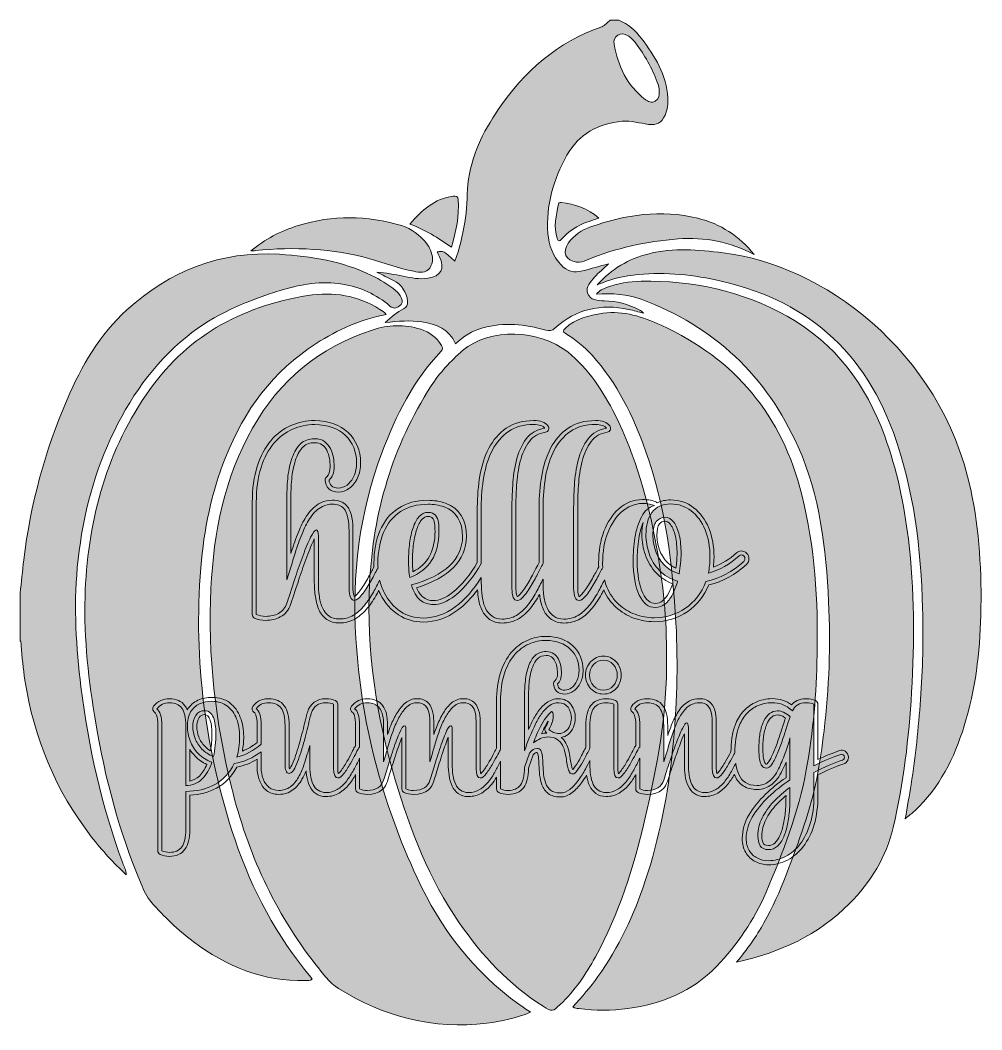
# Model space of a CAD drawing. Header units: inches. Extents: x 1 to 11, y -11.2 to -0.8.
import ezdxf

# ---------------------------------------------------------------- set-up
doc = ezdxf.new("R2010")
doc.units = ezdxf.units.IN
doc.header["$MEASUREMENT"] = 0
doc.layers.add('Layer 1', color=7, linetype='Continuous')

# ---------------------------------------------------------------- blocks, each defined once
blk = doc.blocks.new('block 3')
at = {"layer": 'Layer 1', "true_color": 0xda915c}
h = blk.add_hatch(color=33, dxfattribs=at)
h.dxf.hatch_style = 2
edge = h.paths.add_edge_path()
edge.add_spline(control_points=[(7.212, -0.782), (7.312, -0.819), (7.385, -0.891), (7.448, -0.973), (7.589, -1.155), (7.705, -1.348), (7.721, -1.585), (7.725, -1.647), (7.718, -1.707), (7.692, -1.764), (7.654, -1.845), (7.61, -1.871), (7.521, -1.86), (7.43, -1.849), (7.345, -1.818), (7.248, -1.828), (6.999, -1.854), (6.8, -1.958), (6.676, -2.179), (6.536, -2.43), (6.458, -2.698), (6.479, -2.989), (6.488, -3.111), (6.53, -3.222), (6.615, -3.314), (6.678, -3.38), (6.752, -3.401), (6.839, -3.377), (6.927, -3.353), (7.016, -3.326), (7.106, -3.304), (7.059, -3.351), (7.005, -3.39), (6.963, -3.441), (6.923, -3.489), (6.866, -3.538), (6.89, -3.606), (6.917, -3.682), (6.997, -3.684), (7.062, -3.686), (7.192, -3.689), (7.311, -3.72), (7.425, -3.78), (7.441, -3.788), (7.457, -3.799), (7.47, -3.815), (7.418, -3.801), (7.367, -3.785), (7.315, -3.774), (7.028, -3.713), (6.772, -3.771), (6.552, -3.968), (6.52, -3.997), (6.495, -3.999), (6.458, -3.988), (6.242, -3.929), (6.025, -3.903), (5.805, -3.966), (5.697, -3.997), (5.606, -4.054), (5.524, -4.131), (5.458, -3.974), (5.323, -3.929), (5.175, -3.904), (5.053, -3.884), (4.931, -3.897), (4.795, -3.91), (4.86, -3.849), (4.919, -3.804), (4.984, -3.77), (5.021, -3.752), (5.03, -3.73), (5.027, -3.691), (5.018, -3.592), (4.967, -3.522), (4.882, -3.476), (4.826, -3.445), (4.766, -3.42), (4.709, -3.389), (4.802, -3.396), (4.892, -3.413), (4.982, -3.432), (5.066, -3.449), (5.15, -3.466), (5.238, -3.452), (5.376, -3.43), (5.417, -3.354), (5.357, -3.229), (5.349, -3.212), (5.341, -3.195), (5.332, -3.178), (5.4, -3.168), (5.401, -3.169), (5.515, -3.277), (5.568, -3.146), (5.595, -3.011), (5.619, -2.876), (5.643, -2.745), (5.639, -2.611), (5.652, -2.48), (5.68, -2.191), (5.807, -1.94), (5.966, -1.705), (6.235, -1.31), (6.579, -1.008), (7.036, -0.849), (7.073, -0.836), (7.094, -0.803), (7.124, -0.782), (7.153, -0.782), (7.183, -0.782), (7.212, -0.782)], knot_values=[0, 0, 0, 0, 1, 1, 1, 2, 2, 2, 3, 3, 3, 4, 4, 4, 5, 5, 5, 6, 6, 6, 7, 7, 7, 8, 8, 8, 9, 9, 9, 10, 10, 10, 11, 11, 11, 12, 12, 12, 13, 13, 13, 14, 14, 14, 15, 15, 15, 16, 16, 16, 17, 17, 17, 18, 18, 18, 19, 19, 19, 20, 20, 20, 21, 21, 21, 22, 22, 22, 23, 23, 23, 24, 24, 24, 25, 25, 25, 26, 26, 26, 27, 27, 27, 28, 28, 28, 29, 29, 29, 30, 30, 30, 31, 31, 31, 32, 32, 32, 33, 33, 33, 34, 34, 34, 35, 35, 35, 36, 36, 36, 37, 37, 37, 37], degree=3, periodic=1)
edge = h.paths.add_edge_path()
edge.add_spline(control_points=[(7.631, -1.517), (7.633, -1.487), (7.623, -1.455), (7.611, -1.423), (7.556, -1.277), (7.48, -1.142), (7.387, -1.017), (7.364, -0.987), (7.337, -0.961), (7.304, -0.941), (7.271, -0.922), (7.238, -0.916), (7.203, -0.937), (7.168, -0.958), (7.157, -0.993), (7.164, -1.029), (7.205, -1.257), (7.297, -1.457), (7.486, -1.601), (7.516, -1.624), (7.55, -1.643), (7.591, -1.62), (7.629, -1.597), (7.634, -1.561), (7.631, -1.517)], knot_values=[0, 0, 0, 0, 1, 1, 1, 2, 2, 2, 3, 3, 3, 4, 4, 4, 5, 5, 5, 6, 6, 6, 7, 7, 7, 8, 8, 8, 8], degree=3, periodic=1)
h = blk.add_hatch(color=33, dxfattribs=at)
h.dxf.hatch_style = 2
edge = h.paths.add_edge_path()
edge.add_spline(control_points=[(5.48, -3.13), (5.342, -3.035), (5.209, -2.949), (5.052, -2.892), (5.173, -2.745), (5.307, -2.629), (5.5, -2.603), (5.53, -2.599), (5.548, -2.605), (5.551, -2.639), (5.564, -2.807), (5.529, -2.967), (5.48, -3.13)], knot_values=[0, 0, 0, 0, 1, 1, 1, 2, 2, 2, 3, 3, 3, 4, 4, 4, 4], degree=3, periodic=1)
h = blk.add_hatch(color=33, dxfattribs=at)
h.dxf.hatch_style = 2
edge = h.paths.add_edge_path()
edge.add_spline(control_points=[(7.007, -2.829), (6.962, -2.844), (6.927, -2.857), (6.892, -2.869), (6.786, -2.905), (6.695, -2.963), (6.621, -3.047), (6.601, -3.069), (6.589, -3.079), (6.576, -3.04), (6.535, -2.92), (6.565, -2.803), (6.588, -2.686), (6.591, -2.672), (6.601, -2.665), (6.616, -2.667), (6.755, -2.689), (6.889, -2.727), (7.007, -2.829)], knot_values=[0, 0, 0, 0, 1, 1, 1, 2, 2, 2, 3, 3, 3, 4, 4, 4, 5, 5, 5, 6, 6, 6, 6], degree=3, periodic=1)
h = blk.add_hatch(color=33, dxfattribs=at)
h.dxf.hatch_style = 2
edge = h.paths.add_edge_path()
edge.add_spline(control_points=[(3.405, -3.17), (3.551, -3.047), (3.716, -2.963), (3.895, -2.907), (4.251, -2.797), (4.607, -2.8), (4.963, -2.908), (5.069, -2.94), (5.154, -3.004), (5.222, -3.09), (5.239, -3.111), (5.254, -3.135), (5.264, -3.16), (5.29, -3.223), (5.298, -3.29), (5.256, -3.347), (5.215, -3.402), (5.15, -3.392), (5.092, -3.38), (4.937, -3.35), (4.789, -3.294), (4.638, -3.251), (4.25, -3.144), (3.854, -3.125), (3.455, -3.166), (3.439, -3.168), (3.422, -3.169), (3.405, -3.17)], knot_values=[0, 0, 0, 0, 1, 1, 1, 2, 2, 2, 3, 3, 3, 4, 4, 4, 5, 5, 5, 6, 6, 6, 7, 7, 7, 8, 8, 8, 9, 9, 9, 9], degree=3, periodic=1)
h = blk.add_hatch(color=33, dxfattribs=at)
h.dxf.hatch_style = 2
edge = h.paths.add_edge_path()
edge.add_spline(control_points=[(8.614, -3.205), (8.366, -3.075), (8.102, -3.023), (7.826, -3.046), (7.5, -3.072), (7.182, -3.136), (6.88, -3.266), (6.846, -3.281), (6.813, -3.29), (6.776, -3.285), (6.664, -3.269), (6.625, -3.18), (6.69, -3.089), (6.749, -3.007), (6.83, -2.953), (6.922, -2.921), (7.283, -2.793), (7.651, -2.739), (8.03, -2.831), (8.266, -2.888), (8.46, -3.017), (8.614, -3.205)], knot_values=[0, 0, 0, 0, 1, 1, 1, 2, 2, 2, 3, 3, 3, 4, 4, 4, 5, 5, 5, 6, 6, 6, 7, 7, 7, 7], degree=3, periodic=1)
h = blk.add_hatch(color=33, dxfattribs=at)
h.dxf.hatch_style = 2
edge = h.paths.add_edge_path()
edge.add_spline(control_points=[(6.991, -3.522), (7.134, -3.355), (7.316, -3.251), (7.526, -3.198), (7.78, -3.134), (8.036, -3.159), (8.292, -3.189), (9.302, -3.308), (10.544, -4.187), (10.855, -5.638), (10.948, -6.067), (10.97, -6.501), (10.96, -6.937), (10.95, -7.326), (10.905, -7.709), (10.789, -8.082), (10.685, -8.415), (10.535, -8.723), (10.274, -8.965), (10.247, -8.991), (10.217, -9.013), (10.178, -9.045), (10.2, -8.917), (10.22, -8.804), (10.238, -8.69), (10.285, -8.399), (10.314, -8.106), (10.336, -7.812), (10.359, -7.499), (10.367, -7.185), (10.358, -6.871), (10.341, -6.251), (10.269, -5.638), (10.055, -5.05), (9.723, -4.135), (9.06, -3.619), (8.114, -3.449), (7.828, -3.397), (7.541, -3.384), (7.253, -3.436), (7.162, -3.453), (7.076, -3.483), (6.991, -3.522)], knot_values=[0, 0, 0, 0, 1, 1, 1, 2, 2, 2, 3, 3, 3, 4, 4, 4, 5, 5, 5, 6, 6, 6, 7, 7, 7, 8, 8, 8, 9, 9, 9, 10, 10, 10, 11, 11, 11, 12, 12, 12, 13, 13, 13, 14, 14, 14, 14], degree=3, periodic=1)
h = blk.add_hatch(color=33, dxfattribs=at)
h.dxf.hatch_style = 2
edge = h.paths.add_edge_path()
edge.add_spline(control_points=[(1.018, -6.711), (1.03, -6.596), (1.041, -6.482), (1.055, -6.367), (1.123, -5.792), (1.275, -5.239), (1.503, -4.706), (1.652, -4.358), (1.842, -4.037), (2.123, -3.78), (2.57, -3.372), (3.091, -3.168), (3.701, -3.204), (4.031, -3.224), (4.352, -3.276), (4.653, -3.422), (4.742, -3.466), (4.826, -3.517), (4.903, -3.579), (4.928, -3.599), (4.95, -3.622), (4.962, -3.652), (4.976, -3.688), (4.975, -3.718), (4.941, -3.741), (4.908, -3.763), (4.88, -3.771), (4.845, -3.74), (4.703, -3.618), (4.539, -3.543), (4.353, -3.513), (4.136, -3.479), (3.925, -3.512), (3.718, -3.576), (3.367, -3.684), (3.029, -3.822), (2.741, -4.057), (2.393, -4.341), (2.143, -4.7), (1.957, -5.105), (1.76, -5.53), (1.652, -5.98), (1.609, -6.446), (1.571, -6.86), (1.597, -7.27), (1.647, -7.681), (1.724, -8.305), (1.863, -8.914), (2.079, -9.504), (2.093, -9.541), (2.115, -9.575), (2.116, -9.625), (1.981, -9.501), (1.865, -9.371), (1.757, -9.234), (1.383, -8.754), (1.159, -8.21), (1.067, -7.61), (1.049, -7.491), (1.035, -7.372), (1.029, -7.252), (1.028, -7.236), (1.028, -7.218), (1.018, -7.204), (1.018, -7.04), (1.018, -6.875), (1.018, -6.711)], knot_values=[0, 0, 0, 0, 1, 1, 1, 2, 2, 2, 3, 3, 3, 4, 4, 4, 5, 5, 5, 6, 6, 6, 7, 7, 7, 8, 8, 8, 9, 9, 9, 10, 10, 10, 11, 11, 11, 12, 12, 12, 13, 13, 13, 14, 14, 14, 15, 15, 15, 16, 16, 16, 17, 17, 17, 18, 18, 18, 19, 19, 19, 20, 20, 20, 21, 21, 21, 22, 22, 22, 22], degree=3, periodic=1)
h = blk.add_hatch(color=33, dxfattribs=at)
h.dxf.hatch_style = 2
edge = h.paths.add_edge_path()
edge.add_spline(control_points=[(8.432, -10.53), (8.543, -10.395), (8.636, -10.263), (8.716, -10.122), (8.896, -9.802), (9.012, -9.454), (9.132, -9.109), (9.242, -8.794), (9.298, -8.467), (9.337, -8.137), (9.391, -7.693), (9.407, -7.247), (9.385, -6.8), (9.357, -6.25), (9.297, -5.703), (9.069, -5.195), (8.741, -4.464), (8.202, -3.948), (7.445, -3.67), (7.299, -3.616), (7.146, -3.606), (6.981, -3.618), (7.013, -3.578), (7.049, -3.563), (7.085, -3.549), (7.2, -3.506), (7.32, -3.486), (7.443, -3.484), (7.979, -3.473), (8.487, -3.582), (8.957, -3.846), (9.456, -4.126), (9.773, -4.556), (9.966, -5.086), (10.092, -5.431), (10.165, -5.788), (10.21, -6.153), (10.275, -6.679), (10.275, -7.207), (10.243, -7.735), (10.215, -8.206), (10.162, -8.674), (10.054, -9.134), (9.981, -9.44), (9.821, -9.701), (9.601, -9.923), (9.28, -10.247), (8.884, -10.429), (8.432, -10.53)], knot_values=[0, 0, 0, 0, 1, 1, 1, 2, 2, 2, 3, 3, 3, 4, 4, 4, 5, 5, 5, 6, 6, 6, 7, 7, 7, 8, 8, 8, 9, 9, 9, 10, 10, 10, 11, 11, 11, 12, 12, 12, 13, 13, 13, 14, 14, 14, 15, 15, 15, 16, 16, 16, 16], degree=3, periodic=1)
h = blk.add_hatch(color=33, dxfattribs=at)
h.dxf.hatch_style = 2
edge = h.paths.add_edge_path()
edge.add_spline(control_points=[(4.806, -3.826), (4.543, -3.878), (4.305, -3.985), (4.082, -4.127), (3.633, -4.412), (3.336, -4.819), (3.143, -5.307), (2.997, -5.673), (2.919, -6.055), (2.887, -6.447), (2.809, -7.41), (2.934, -8.348), (3.241, -9.262), (3.416, -9.783), (3.673, -10.261), (4.025, -10.685), (4.03, -10.691), (4.034, -10.698), (4.038, -10.706), (4.016, -10.725), (3.992, -10.718), (3.97, -10.718), (3.532, -10.732), (3.153, -10.573), (2.808, -10.315), (2.649, -10.196), (2.507, -10.058), (2.376, -9.91), (2.326, -9.853), (2.298, -9.786), (2.269, -9.718), (2.045, -9.183), (1.895, -8.626), (1.8, -8.054), (1.728, -7.622), (1.676, -7.187), (1.689, -6.748), (1.712, -5.996), (1.892, -5.29), (2.32, -4.659), (2.724, -4.063), (3.298, -3.742), (3.995, -3.631), (4.257, -3.589), (4.512, -3.629), (4.741, -3.775), (4.764, -3.79), (4.789, -3.801), (4.806, -3.826)], knot_values=[0, 0, 0, 0, 1, 1, 1, 2, 2, 2, 3, 3, 3, 4, 4, 4, 5, 5, 5, 6, 6, 6, 7, 7, 7, 8, 8, 8, 9, 9, 9, 10, 10, 10, 11, 11, 11, 12, 12, 12, 13, 13, 13, 14, 14, 14, 15, 15, 15, 16, 16, 16, 16], degree=3, periodic=1)
h = blk.add_hatch(color=33, dxfattribs=at)
h.dxf.hatch_style = 2
edge = h.paths.add_edge_path()
edge.add_spline(control_points=[(6.736, -10.99), (6.832, -10.89), (6.918, -10.787), (6.997, -10.678), (7.215, -10.375), (7.37, -10.04), (7.487, -9.687), (7.635, -9.245), (7.722, -8.79), (7.77, -8.326), (7.815, -7.892), (7.828, -7.456), (7.805, -7.021), (7.771, -6.414), (7.697, -5.814), (7.491, -5.238), (7.362, -4.878), (7.198, -4.535), (6.936, -4.249), (6.856, -4.161), (6.766, -4.085), (6.663, -4.025), (6.631, -4.006), (6.634, -3.994), (6.657, -3.971), (6.768, -3.868), (6.905, -3.836), (7.049, -3.815), (7.265, -3.783), (7.461, -3.853), (7.652, -3.939), (8.42, -4.288), (8.905, -4.875), (9.108, -5.693), (9.243, -6.237), (9.277, -6.79), (9.266, -7.347), (9.259, -7.747), (9.225, -8.146), (9.154, -8.54), (9.074, -8.981), (8.912, -9.396), (8.737, -9.806), (8.614, -10.093), (8.441, -10.347), (8.224, -10.573), (7.972, -10.835), (7.659, -10.96), (7.308, -11.009), (7.139, -11.033), (6.968, -11.029), (6.798, -11.009), (6.779, -11.007), (6.76, -11.008), (6.736, -10.99)], knot_values=[0, 0, 0, 0, 1, 1, 1, 2, 2, 2, 3, 3, 3, 4, 4, 4, 5, 5, 5, 6, 6, 6, 7, 7, 7, 8, 8, 8, 9, 9, 9, 10, 10, 10, 11, 11, 11, 12, 12, 12, 13, 13, 13, 14, 14, 14, 15, 15, 15, 16, 16, 16, 17, 17, 17, 18, 18, 18, 18], degree=3, periodic=1)
h = blk.add_hatch(color=33, dxfattribs=at)
h.dxf.hatch_style = 2
edge = h.paths.add_edge_path()
edge.add_spline(control_points=[(6.301, -11.048), (6.148, -11.107), (5.999, -11.142), (5.848, -11.161), (5.292, -11.229), (4.784, -11.094), (4.312, -10.802), (4.212, -10.74), (4.149, -10.644), (4.079, -10.556), (3.647, -10.011), (3.371, -9.391), (3.205, -8.719), (3.038, -8.043), (2.957, -7.357), (2.992, -6.661), (3.021, -6.08), (3.131, -5.517), (3.422, -5.004), (3.704, -4.506), (4.117, -4.166), (4.661, -3.988), (4.826, -3.934), (4.995, -3.926), (5.163, -3.98), (5.255, -4.009), (5.327, -4.065), (5.378, -4.147), (5.393, -4.169), (5.395, -4.185), (5.375, -4.207), (5.087, -4.508), (4.907, -4.874), (4.762, -5.257), (4.526, -5.877), (4.452, -6.52), (4.492, -7.18), (4.544, -8.046), (4.761, -8.871), (5.126, -9.657), (5.368, -10.179), (5.707, -10.627), (6.18, -10.965), (6.217, -10.992), (6.255, -11.017), (6.301, -11.048)], knot_values=[0, 0, 0, 0, 1, 1, 1, 2, 2, 2, 3, 3, 3, 4, 4, 4, 5, 5, 5, 6, 6, 6, 7, 7, 7, 8, 8, 8, 9, 9, 9, 10, 10, 10, 11, 11, 11, 12, 12, 12, 13, 13, 13, 14, 14, 14, 15, 15, 15, 15], degree=3, periodic=1)
h = blk.add_hatch(color=33, dxfattribs=at)
h.dxf.hatch_style = 2
edge = h.paths.add_edge_path()
edge.add_spline(control_points=[(7.707, -7.373), (7.717, -7.944), (7.611, -8.499), (7.484, -9.051), (7.369, -9.546), (7.215, -10.027), (6.971, -10.475), (6.872, -10.655), (6.759, -10.825), (6.608, -10.966), (6.525, -11.044), (6.524, -11.045), (6.429, -10.985), (6.077, -10.761), (5.799, -10.462), (5.562, -10.122), (5.249, -9.671), (5.056, -9.166), (4.9, -8.644), (4.702, -7.98), (4.6, -7.302), (4.634, -6.608), (4.671, -5.874), (4.87, -5.189), (5.271, -4.567), (5.36, -4.429), (5.471, -4.309), (5.597, -4.201), (5.875, -3.961), (6.397, -3.983), (6.684, -4.215), (6.902, -4.392), (7.05, -4.619), (7.174, -4.865), (7.39, -5.298), (7.517, -5.758), (7.603, -6.231), (7.672, -6.609), (7.711, -6.989), (7.707, -7.373)], knot_values=[0, 0, 0, 0, 1, 1, 1, 2, 2, 2, 3, 3, 3, 4, 4, 4, 5, 5, 5, 6, 6, 6, 7, 7, 7, 8, 8, 8, 9, 9, 9, 10, 10, 10, 11, 11, 11, 12, 12, 12, 13, 13, 13, 13], degree=3, periodic=1)
at = {"layer": 'Layer 1', "lineweight": 0}
for points, knots in [([(7.212, -0.782), (7.312, -0.819), (7.385, -0.891), (7.448, -0.973), (7.589, -1.155), (7.705, -1.348), (7.721, -1.585), (7.725, -1.647), (7.718, -1.707), (7.692, -1.764), (7.654, -1.845), (7.61, -1.871), (7.521, -1.86), (7.43, -1.849), (7.345, -1.818), (7.248, -1.828), (6.999, -1.854), (6.8, -1.958), (6.676, -2.179), (6.536, -2.43), (6.458, -2.698), (6.479, -2.989), (6.488, -3.111), (6.53, -3.222), (6.615, -3.314), (6.678, -3.38), (6.752, -3.401), (6.839, -3.377), (6.927, -3.353), (7.016, -3.326), (7.106, -3.304), (7.059, -3.351), (7.005, -3.39), (6.963, -3.441), (6.923, -3.489), (6.866, -3.538), (6.89, -3.606), (6.917, -3.682), (6.997, -3.684), (7.062, -3.686), (7.192, -3.689), (7.311, -3.72), (7.425, -3.78), (7.441, -3.788), (7.457, -3.799), (7.47, -3.815), (7.418, -3.801), (7.367, -3.785), (7.315, -3.774), (7.028, -3.713), (6.772, -3.771), (6.552, -3.968), (6.52, -3.997), (6.495, -3.999), (6.458, -3.988), (6.242, -3.929), (6.025, -3.903), (5.805, -3.966), (5.697, -3.997), (5.606, -4.054), (5.524, -4.131), (5.458, -3.974), (5.323, -3.929), (5.175, -3.904), (5.053, -3.884), (4.931, -3.897), (4.795, -3.91), (4.86, -3.849), (4.919, -3.804), (4.984, -3.77), (5.021, -3.752), (5.03, -3.73), (5.027, -3.691), (5.018, -3.592), (4.967, -3.522), (4.882, -3.476), (4.826, -3.445), (4.766, -3.42), (4.709, -3.389), (4.802, -3.396), (4.892, -3.413), (4.982, -3.432), (5.066, -3.449), (5.15, -3.466), (5.238, -3.452), (5.376, -3.43), (5.417, -3.354), (5.357, -3.229), (5.349, -3.212), (5.341, -3.195), (5.332, -3.178), (5.4, -3.168), (5.401, -3.169), (5.515, -3.277), (5.568, -3.146), (5.595, -3.011), (5.619, -2.876), (5.643, -2.745), (5.639, -2.611), (5.652, -2.48), (5.68, -2.191), (5.807, -1.94), (5.966, -1.705), (6.235, -1.31), (6.579, -1.008), (7.036, -0.849), (7.073, -0.836), (7.094, -0.803), (7.124, -0.782), (7.153, -0.782), (7.183, -0.782), (7.212, -0.782)], [0, 0, 0, 0, 1, 1, 1, 2, 2, 2, 3, 3, 3, 4, 4, 4, 5, 5, 5, 6, 6, 6, 7, 7, 7, 8, 8, 8, 9, 9, 9, 10, 10, 10, 11, 11, 11, 12, 12, 12, 13, 13, 13, 14, 14, 14, 15, 15, 15, 16, 16, 16, 17, 17, 17, 18, 18, 18, 19, 19, 19, 20, 20, 20, 21, 21, 21, 22, 22, 22, 23, 23, 23, 24, 24, 24, 25, 25, 25, 26, 26, 26, 27, 27, 27, 28, 28, 28, 29, 29, 29, 30, 30, 30, 31, 31, 31, 32, 32, 32, 33, 33, 33, 34, 34, 34, 35, 35, 35, 36, 36, 36, 37, 37, 37, 37]), ([(7.631, -1.517), (7.633, -1.487), (7.623, -1.455), (7.611, -1.423), (7.556, -1.277), (7.48, -1.142), (7.387, -1.017), (7.364, -0.987), (7.337, -0.961), (7.304, -0.941), (7.271, -0.922), (7.238, -0.916), (7.203, -0.937), (7.168, -0.958), (7.157, -0.993), (7.164, -1.029), (7.205, -1.257), (7.297, -1.457), (7.486, -1.601), (7.516, -1.624), (7.55, -1.643), (7.591, -1.62), (7.629, -1.597), (7.634, -1.561), (7.631, -1.517)], [0, 0, 0, 0, 1, 1, 1, 2, 2, 2, 3, 3, 3, 4, 4, 4, 5, 5, 5, 6, 6, 6, 7, 7, 7, 8, 8, 8, 8]), ([(5.48, -3.13), (5.342, -3.035), (5.209, -2.949), (5.052, -2.892), (5.173, -2.745), (5.307, -2.629), (5.5, -2.603), (5.53, -2.599), (5.548, -2.605), (5.551, -2.639), (5.564, -2.807), (5.529, -2.967), (5.48, -3.13)], [0, 0, 0, 0, 1, 1, 1, 2, 2, 2, 3, 3, 3, 4, 4, 4, 4]), ([(7.007, -2.829), (6.962, -2.844), (6.927, -2.857), (6.892, -2.869), (6.786, -2.905), (6.695, -2.963), (6.621, -3.047), (6.601, -3.069), (6.589, -3.079), (6.576, -3.04), (6.535, -2.92), (6.565, -2.803), (6.588, -2.686), (6.591, -2.672), (6.601, -2.665), (6.616, -2.667), (6.755, -2.689), (6.889, -2.727), (7.007, -2.829)], [0, 0, 0, 0, 1, 1, 1, 2, 2, 2, 3, 3, 3, 4, 4, 4, 5, 5, 5, 6, 6, 6, 6]), ([(3.405, -3.17), (3.551, -3.047), (3.716, -2.963), (3.895, -2.907), (4.251, -2.797), (4.607, -2.8), (4.963, -2.908), (5.069, -2.94), (5.154, -3.004), (5.222, -3.09), (5.239, -3.111), (5.254, -3.135), (5.264, -3.16), (5.29, -3.223), (5.298, -3.29), (5.256, -3.347), (5.215, -3.402), (5.15, -3.392), (5.092, -3.38), (4.937, -3.35), (4.789, -3.294), (4.638, -3.251), (4.25, -3.144), (3.854, -3.125), (3.455, -3.166), (3.439, -3.168), (3.422, -3.169), (3.405, -3.17)], [0, 0, 0, 0, 1, 1, 1, 2, 2, 2, 3, 3, 3, 4, 4, 4, 5, 5, 5, 6, 6, 6, 7, 7, 7, 8, 8, 8, 9, 9, 9, 9]), ([(8.614, -3.205), (8.366, -3.075), (8.102, -3.023), (7.826, -3.046), (7.5, -3.072), (7.182, -3.136), (6.88, -3.266), (6.846, -3.281), (6.813, -3.29), (6.776, -3.285), (6.664, -3.269), (6.625, -3.18), (6.69, -3.089), (6.749, -3.007), (6.83, -2.953), (6.922, -2.921), (7.283, -2.793), (7.651, -2.739), (8.03, -2.831), (8.266, -2.888), (8.46, -3.017), (8.614, -3.205)], [0, 0, 0, 0, 1, 1, 1, 2, 2, 2, 3, 3, 3, 4, 4, 4, 5, 5, 5, 6, 6, 6, 7, 7, 7, 7]), ([(6.991, -3.522), (7.134, -3.355), (7.316, -3.251), (7.526, -3.198), (7.78, -3.134), (8.036, -3.159), (8.292, -3.189), (9.302, -3.308), (10.544, -4.187), (10.855, -5.638), (10.948, -6.067), (10.97, -6.501), (10.96, -6.937), (10.95, -7.326), (10.905, -7.709), (10.789, -8.082), (10.685, -8.415), (10.535, -8.723), (10.274, -8.965), (10.247, -8.991), (10.217, -9.013), (10.178, -9.045), (10.2, -8.917), (10.22, -8.804), (10.238, -8.69), (10.285, -8.399), (10.314, -8.106), (10.336, -7.812), (10.359, -7.499), (10.367, -7.185), (10.358, -6.871), (10.341, -6.251), (10.269, -5.638), (10.055, -5.05), (9.723, -4.135), (9.06, -3.619), (8.114, -3.449), (7.828, -3.397), (7.541, -3.384), (7.253, -3.436), (7.162, -3.453), (7.076, -3.483), (6.991, -3.522)], [0, 0, 0, 0, 1, 1, 1, 2, 2, 2, 3, 3, 3, 4, 4, 4, 5, 5, 5, 6, 6, 6, 7, 7, 7, 8, 8, 8, 9, 9, 9, 10, 10, 10, 11, 11, 11, 12, 12, 12, 13, 13, 13, 14, 14, 14, 14]), ([(1.018, -6.711), (1.03, -6.596), (1.041, -6.482), (1.055, -6.367), (1.123, -5.792), (1.275, -5.239), (1.503, -4.706), (1.652, -4.358), (1.842, -4.037), (2.123, -3.78), (2.57, -3.372), (3.091, -3.168), (3.701, -3.204), (4.031, -3.224), (4.352, -3.276), (4.653, -3.422), (4.742, -3.466), (4.826, -3.517), (4.903, -3.579), (4.928, -3.599), (4.95, -3.622), (4.962, -3.652), (4.976, -3.688), (4.975, -3.718), (4.941, -3.741), (4.908, -3.763), (4.88, -3.771), (4.845, -3.74), (4.703, -3.618), (4.539, -3.543), (4.353, -3.513), (4.136, -3.479), (3.925, -3.512), (3.718, -3.576), (3.367, -3.684), (3.029, -3.822), (2.741, -4.057), (2.393, -4.341), (2.143, -4.7), (1.957, -5.105), (1.76, -5.53), (1.652, -5.98), (1.609, -6.446), (1.571, -6.86), (1.597, -7.27), (1.647, -7.681), (1.724, -8.305), (1.863, -8.914), (2.079, -9.504), (2.093, -9.541), (2.115, -9.575), (2.116, -9.625), (1.981, -9.501), (1.865, -9.371), (1.757, -9.234), (1.383, -8.754), (1.159, -8.21), (1.067, -7.61), (1.049, -7.491), (1.035, -7.372), (1.029, -7.252), (1.028, -7.236), (1.028, -7.218), (1.018, -7.204), (1.018, -7.04), (1.018, -6.875), (1.018, -6.711)], [0, 0, 0, 0, 1, 1, 1, 2, 2, 2, 3, 3, 3, 4, 4, 4, 5, 5, 5, 6, 6, 6, 7, 7, 7, 8, 8, 8, 9, 9, 9, 10, 10, 10, 11, 11, 11, 12, 12, 12, 13, 13, 13, 14, 14, 14, 15, 15, 15, 16, 16, 16, 17, 17, 17, 18, 18, 18, 19, 19, 19, 20, 20, 20, 21, 21, 21, 22, 22, 22, 22]), ([(8.432, -10.53), (8.543, -10.395), (8.636, -10.263), (8.716, -10.122), (8.896, -9.802), (9.012, -9.454), (9.132, -9.109), (9.242, -8.794), (9.298, -8.467), (9.337, -8.137), (9.391, -7.693), (9.407, -7.247), (9.385, -6.8), (9.357, -6.25), (9.297, -5.703), (9.069, -5.195), (8.741, -4.464), (8.202, -3.948), (7.445, -3.67), (7.299, -3.616), (7.146, -3.606), (6.981, -3.618), (7.013, -3.578), (7.049, -3.563), (7.085, -3.549), (7.2, -3.506), (7.32, -3.486), (7.443, -3.484), (7.979, -3.473), (8.487, -3.582), (8.957, -3.846), (9.456, -4.126), (9.773, -4.556), (9.966, -5.086), (10.092, -5.431), (10.165, -5.788), (10.21, -6.153), (10.275, -6.679), (10.275, -7.207), (10.243, -7.735), (10.215, -8.206), (10.162, -8.674), (10.054, -9.134), (9.981, -9.44), (9.821, -9.701), (9.601, -9.923), (9.28, -10.247), (8.884, -10.429), (8.432, -10.53)], [0, 0, 0, 0, 1, 1, 1, 2, 2, 2, 3, 3, 3, 4, 4, 4, 5, 5, 5, 6, 6, 6, 7, 7, 7, 8, 8, 8, 9, 9, 9, 10, 10, 10, 11, 11, 11, 12, 12, 12, 13, 13, 13, 14, 14, 14, 15, 15, 15, 16, 16, 16, 16]), ([(4.806, -3.826), (4.543, -3.878), (4.305, -3.985), (4.082, -4.127), (3.633, -4.412), (3.336, -4.819), (3.143, -5.307), (2.997, -5.673), (2.919, -6.055), (2.887, -6.447), (2.809, -7.41), (2.934, -8.348), (3.241, -9.262), (3.416, -9.783), (3.673, -10.261), (4.025, -10.685), (4.03, -10.691), (4.034, -10.698), (4.038, -10.706), (4.016, -10.725), (3.992, -10.718), (3.97, -10.718), (3.532, -10.732), (3.153, -10.573), (2.808, -10.315), (2.649, -10.196), (2.507, -10.058), (2.376, -9.91), (2.326, -9.853), (2.298, -9.786), (2.269, -9.718), (2.045, -9.183), (1.895, -8.626), (1.8, -8.054), (1.728, -7.622), (1.676, -7.187), (1.689, -6.748), (1.712, -5.996), (1.892, -5.29), (2.32, -4.659), (2.724, -4.063), (3.298, -3.742), (3.995, -3.631), (4.257, -3.589), (4.512, -3.629), (4.741, -3.775), (4.764, -3.79), (4.789, -3.801), (4.806, -3.826)], [0, 0, 0, 0, 1, 1, 1, 2, 2, 2, 3, 3, 3, 4, 4, 4, 5, 5, 5, 6, 6, 6, 7, 7, 7, 8, 8, 8, 9, 9, 9, 10, 10, 10, 11, 11, 11, 12, 12, 12, 13, 13, 13, 14, 14, 14, 15, 15, 15, 16, 16, 16, 16]), ([(6.736, -10.99), (6.832, -10.89), (6.918, -10.787), (6.997, -10.678), (7.215, -10.375), (7.37, -10.04), (7.487, -9.687), (7.635, -9.245), (7.722, -8.79), (7.77, -8.326), (7.815, -7.892), (7.828, -7.456), (7.805, -7.021), (7.771, -6.414), (7.697, -5.814), (7.491, -5.238), (7.362, -4.878), (7.198, -4.535), (6.936, -4.249), (6.856, -4.161), (6.766, -4.085), (6.663, -4.025), (6.631, -4.006), (6.634, -3.994), (6.657, -3.971), (6.768, -3.868), (6.905, -3.836), (7.049, -3.815), (7.265, -3.783), (7.461, -3.853), (7.652, -3.939), (8.42, -4.288), (8.905, -4.875), (9.108, -5.693), (9.243, -6.237), (9.277, -6.79), (9.266, -7.347), (9.259, -7.747), (9.225, -8.146), (9.154, -8.54), (9.074, -8.981), (8.912, -9.396), (8.737, -9.806), (8.614, -10.093), (8.441, -10.347), (8.224, -10.573), (7.972, -10.835), (7.659, -10.96), (7.308, -11.009), (7.139, -11.033), (6.968, -11.029), (6.798, -11.009), (6.779, -11.007), (6.76, -11.008), (6.736, -10.99)], [0, 0, 0, 0, 1, 1, 1, 2, 2, 2, 3, 3, 3, 4, 4, 4, 5, 5, 5, 6, 6, 6, 7, 7, 7, 8, 8, 8, 9, 9, 9, 10, 10, 10, 11, 11, 11, 12, 12, 12, 13, 13, 13, 14, 14, 14, 15, 15, 15, 16, 16, 16, 17, 17, 17, 18, 18, 18, 18]), ([(6.301, -11.048), (6.148, -11.107), (5.999, -11.142), (5.848, -11.161), (5.292, -11.229), (4.784, -11.094), (4.312, -10.802), (4.212, -10.74), (4.149, -10.644), (4.079, -10.556), (3.647, -10.011), (3.371, -9.391), (3.205, -8.719), (3.038, -8.043), (2.957, -7.357), (2.992, -6.661), (3.021, -6.08), (3.131, -5.517), (3.422, -5.004), (3.704, -4.506), (4.117, -4.166), (4.661, -3.988), (4.826, -3.934), (4.995, -3.926), (5.163, -3.98), (5.255, -4.009), (5.327, -4.065), (5.378, -4.147), (5.393, -4.169), (5.395, -4.185), (5.375, -4.207), (5.087, -4.508), (4.907, -4.874), (4.762, -5.257), (4.526, -5.877), (4.452, -6.52), (4.492, -7.18), (4.544, -8.046), (4.761, -8.871), (5.126, -9.657), (5.368, -10.179), (5.707, -10.627), (6.18, -10.965), (6.217, -10.992), (6.255, -11.017), (6.301, -11.048)], [0, 0, 0, 0, 1, 1, 1, 2, 2, 2, 3, 3, 3, 4, 4, 4, 5, 5, 5, 6, 6, 6, 7, 7, 7, 8, 8, 8, 9, 9, 9, 10, 10, 10, 11, 11, 11, 12, 12, 12, 13, 13, 13, 14, 14, 14, 15, 15, 15, 15]), ([(7.707, -7.373), (7.717, -7.944), (7.611, -8.499), (7.484, -9.051), (7.369, -9.546), (7.215, -10.027), (6.971, -10.475), (6.872, -10.655), (6.759, -10.825), (6.608, -10.966), (6.525, -11.044), (6.524, -11.045), (6.429, -10.985), (6.077, -10.761), (5.799, -10.462), (5.562, -10.122), (5.249, -9.671), (5.056, -9.166), (4.9, -8.644), (4.702, -7.98), (4.6, -7.302), (4.634, -6.608), (4.671, -5.874), (4.87, -5.189), (5.271, -4.567), (5.36, -4.429), (5.471, -4.309), (5.597, -4.201), (5.875, -3.961), (6.397, -3.983), (6.684, -4.215), (6.902, -4.392), (7.05, -4.619), (7.174, -4.865), (7.39, -5.298), (7.517, -5.758), (7.603, -6.231), (7.672, -6.609), (7.711, -6.989), (7.707, -7.373)], [0, 0, 0, 0, 1, 1, 1, 2, 2, 2, 3, 3, 3, 4, 4, 4, 5, 5, 5, 6, 6, 6, 7, 7, 7, 8, 8, 8, 9, 9, 9, 10, 10, 10, 11, 11, 11, 12, 12, 12, 13, 13, 13, 13])]:
    blk.add_open_spline(points, degree=3, knots=knots, dxfattribs=at)
blk = doc.blocks.new('block 4')
at = {"layer": 'Layer 1', "lineweight": 0}
for points, knots in [([(3.443, -6.968), (3.477, -6.984), (3.517, -6.992), (3.562, -6.992), (3.615, -6.992), (3.665, -6.98), (3.71, -6.957), (3.71, -6.957), (3.71, -6.957), (3.71, -6.957), (3.76, -6.931), (3.796, -6.888), (3.817, -6.827), (3.831, -6.786), (3.861, -6.695), (3.906, -6.556), (3.931, -6.481), (3.957, -6.406), (3.984, -6.334), (4.011, -6.262), (4.037, -6.2), (4.061, -6.15), (4.062, -6.15), (4.062, -6.149), (4.062, -6.149), (4.062, -6.149), (4.062, -6.601), (4.062, -6.601), (4.062, -6.651), (4.066, -6.701), (4.073, -6.749), (4.08, -6.8), (4.093, -6.847), (4.112, -6.888), (4.131, -6.927), (4.157, -6.958), (4.19, -6.982), (4.225, -7.007), (4.269, -7.019), (4.32, -7.019), (4.382, -7.019), (4.438, -7.004), (4.488, -6.975), (4.534, -6.947), (4.576, -6.91), (4.613, -6.864), (4.648, -6.821), (4.68, -6.772), (4.709, -6.72), (4.716, -6.708), (4.722, -6.696), (4.729, -6.684), (4.735, -6.697), (4.741, -6.71), (4.747, -6.723), (4.793, -6.814), (4.855, -6.885), (4.933, -6.935), (5.011, -6.985), (5.097, -7.01), (5.19, -7.01), (5.314, -7.01), (5.433, -6.968), (5.545, -6.887), (5.617, -6.834), (5.686, -6.764), (5.751, -6.677), (5.753, -6.702), (5.755, -6.726), (5.758, -6.749), (5.765, -6.801), (5.778, -6.848), (5.798, -6.889), (5.817, -6.928), (5.844, -6.96), (5.876, -6.982), (5.911, -7.007), (5.955, -7.02), (6.005, -7.02), (6.068, -7.02), (6.125, -7.005), (6.175, -6.976), (6.221, -6.948), (6.262, -6.91), (6.299, -6.866), (6.334, -6.823), (6.366, -6.775), (6.394, -6.723), (6.395, -6.732), (6.396, -6.74), (6.397, -6.749), (6.404, -6.801), (6.417, -6.848), (6.437, -6.889), (6.456, -6.928), (6.483, -6.96), (6.516, -6.982), (6.55, -7.007), (6.594, -7.02), (6.645, -7.02), (6.707, -7.02), (6.764, -7.005), (6.814, -6.976), (6.86, -6.948), (6.902, -6.91), (6.938, -6.865), (6.974, -6.822), (7.006, -6.774), (7.035, -6.721), (7.042, -6.707), (7.05, -6.693), (7.058, -6.678), (7.089, -6.748), (7.131, -6.808), (7.184, -6.856), (7.238, -6.906), (7.3, -6.943), (7.367, -6.968), (7.436, -6.993), (7.506, -7.006), (7.578, -7.006), (7.707, -7.006), (7.824, -6.971), (7.926, -6.9), (8.023, -6.834), (8.096, -6.742), (8.145, -6.626), (8.29, -6.59), (8.421, -6.519), (8.535, -6.414), (8.552, -6.397), (8.56, -6.377), (8.56, -6.354), (8.56, -6.353), (8.56, -6.352), (8.56, -6.351), (8.559, -6.332), (8.552, -6.315), (8.54, -6.301), (8.519, -6.279), (8.496, -6.274), (8.481, -6.274), (8.462, -6.274), (8.445, -6.281), (8.43, -6.294), (8.359, -6.36), (8.279, -6.409), (8.192, -6.443), (8.196, -6.409), (8.199, -6.374), (8.199, -6.338), (8.199, -6.227), (8.18, -6.126), (8.145, -6.038), (8.107, -5.949), (8.055, -5.877), (7.988, -5.827), (7.92, -5.773), (7.84, -5.746), (7.75, -5.746), (7.697, -5.746), (7.651, -5.756), (7.612, -5.776), (7.609, -5.773), (7.606, -5.771), (7.603, -5.769), (7.571, -5.751), (7.523, -5.742), (7.457, -5.742), (7.369, -5.742), (7.286, -5.775), (7.21, -5.842), (7.149, -5.898), (7.098, -5.974), (7.06, -6.07), (7.023, -6.165), (7.004, -6.277), (7.004, -6.404), (7.004, -6.415), (7.004, -6.426), (7.005, -6.437), (7.005, -6.437), (6.995, -6.456), (6.995, -6.456), (6.978, -6.489), (6.956, -6.529), (6.93, -6.576), (6.903, -6.622), (6.876, -6.665), (6.848, -6.702), (6.818, -6.742), (6.802, -6.745), (6.803, -6.746), (6.802, -6.744), (6.788, -6.73), (6.788, -6.661), (6.788, -6.661), (6.788, -5.819), (6.788, -5.819), (6.788, -5.759), (6.79, -5.684), (6.796, -5.598), (6.8, -5.513), (6.813, -5.428), (6.834, -5.345), (6.853, -5.266), (6.885, -5.197), (6.928, -5.14), (6.968, -5.087), (7.022, -5.056), (7.093, -5.045), (7.108, -5.043), (7.12, -5.033), (7.126, -5.019), (7.131, -5.005), (7.129, -4.99), (7.119, -4.978), (7.09, -4.942), (7.041, -4.925), (6.971, -4.925), (6.86, -4.925), (6.765, -4.951), (6.688, -5.004), (6.613, -5.056), (6.552, -5.126), (6.508, -5.212), (6.465, -5.296), (6.433, -5.391), (6.415, -5.497), (6.397, -5.6), (6.388, -5.709), (6.388, -5.819), (6.388, -5.819), (6.388, -6.394), (6.388, -6.394), (6.38, -6.409), (6.37, -6.429), (6.355, -6.456), (6.339, -6.489), (6.317, -6.529), (6.291, -6.576), (6.264, -6.622), (6.236, -6.665), (6.209, -6.702), (6.178, -6.742), (6.163, -6.745), (6.164, -6.746), (6.162, -6.744), (6.149, -6.73), (6.148, -6.661), (6.148, -6.661), (6.148, -5.819), (6.148, -5.819), (6.148, -5.758), (6.151, -5.684), (6.156, -5.598), (6.161, -5.513), (6.173, -5.428), (6.194, -5.345), (6.214, -5.266), (6.245, -5.197), (6.288, -5.14), (6.329, -5.087), (6.383, -5.056), (6.454, -5.045), (6.469, -5.043), (6.481, -5.033), (6.486, -5.019), (6.492, -5.005), (6.489, -4.99), (6.48, -4.978), (6.451, -4.942), (6.402, -4.925), (6.331, -4.925), (6.221, -4.925), (6.126, -4.951), (6.049, -5.004), (5.973, -5.056), (5.913, -5.126), (5.868, -5.212), (5.825, -5.296), (5.794, -5.391), (5.776, -5.497), (5.758, -5.6), (5.749, -5.709), (5.749, -5.819), (5.749, -5.819), (5.749, -6.393), (5.749, -6.393), (5.679, -6.518), (5.592, -6.623), (5.492, -6.705), (5.42, -6.76), (5.353, -6.788), (5.292, -6.788), (5.252, -6.788), (5.217, -6.775), (5.185, -6.749), (5.159, -6.729), (5.137, -6.697), (5.12, -6.654), (5.458, -6.55), (5.632, -6.373), (5.638, -6.125), (5.636, -5.949), (5.563, -5.833), (5.421, -5.779), (5.421, -5.779), (5.42, -5.778), (5.419, -5.778), (5.36, -5.759), (5.3, -5.75), (5.239, -5.75), (5.118, -5.75), (5.014, -5.778), (4.931, -5.833), (4.847, -5.888), (4.783, -5.967), (4.741, -6.066), (4.699, -6.163), (4.679, -6.277), (4.679, -6.404), (4.679, -6.415), (4.679, -6.427), (4.679, -6.438), (4.679, -6.438), (4.67, -6.455), (4.67, -6.455), (4.654, -6.488), (4.632, -6.528), (4.604, -6.576), (4.579, -6.623), (4.551, -6.664), (4.522, -6.701), (4.492, -6.741), (4.477, -6.744), (4.478, -6.744), (4.477, -6.744), (4.463, -6.73), (4.462, -6.66), (4.462, -6.66), (4.462, -6.064), (4.462, -6.064), (4.462, -6.018), (4.458, -5.972), (4.451, -5.928), (4.443, -5.878), (4.424, -5.836), (4.394, -5.803), (4.361, -5.767), (4.312, -5.749), (4.249, -5.749), (4.207, -5.749), (4.166, -5.758), (4.128, -5.775), (4.127, -5.776), (4.126, -5.776), (4.126, -5.776), (4.072, -5.805), (4.027, -5.846), (3.991, -5.9), (3.957, -5.95), (3.929, -6.002), (3.907, -6.055), (3.879, -6.12), (3.855, -6.188), (3.833, -6.256), (3.828, -6.27), (3.824, -6.284), (3.819, -6.299), (3.819, -6.299), (3.819, -5.72), (3.819, -5.72), (3.819, -5.648), (3.823, -5.576), (3.83, -5.506), (3.838, -5.438), (3.853, -5.375), (3.872, -5.32), (3.891, -5.268), (3.916, -5.226), (3.948, -5.196), (3.978, -5.168), (4.016, -5.154), (4.065, -5.154), (4.097, -5.154), (4.123, -5.161), (4.143, -5.175), (4.164, -5.19), (4.179, -5.209), (4.191, -5.232), (4.204, -5.259), (4.213, -5.287), (4.218, -5.314), (4.223, -5.344), (4.226, -5.372), (4.226, -5.397), (4.226, -5.452), (4.214, -5.489), (4.191, -5.507), (4.18, -5.515), (4.174, -5.527), (4.174, -5.54), (4.174, -5.576), (4.187, -5.607), (4.211, -5.63), (4.235, -5.653), (4.269, -5.664), (4.312, -5.664), (4.351, -5.664), (4.389, -5.651), (4.426, -5.625), (4.459, -5.6), (4.488, -5.564), (4.51, -5.518), (4.531, -5.473), (4.541, -5.42), (4.541, -5.36), (4.54, -5.235), (4.496, -5.131), (4.412, -5.049), (4.329, -4.969), (4.213, -4.927), (4.066, -4.925), (3.98, -4.925), (3.897, -4.942), (3.82, -4.976), (3.741, -5.01), (3.671, -5.063), (3.611, -5.133), (3.552, -5.203), (3.505, -5.293), (3.471, -5.399), (3.437, -5.504), (3.42, -5.63), (3.42, -5.774), (3.42, -5.774), (3.42, -6.93), (3.42, -6.93), (3.42, -6.946), (3.429, -6.961), (3.443, -6.968)], [0, 0, 0, 0, 1, 1, 1, 2, 2, 2, 3, 3, 3, 4, 4, 4, 5, 5, 5, 6, 6, 6, 7, 7, 7, 8, 8, 8, 9, 9, 9, 10, 10, 10, 11, 11, 11, 12, 12, 12, 13, 13, 13, 14, 14, 14, 15, 15, 15, 16, 16, 16, 17, 17, 17, 18, 18, 18, 19, 19, 19, 20, 20, 20, 21, 21, 21, 22, 22, 22, 23, 23, 23, 24, 24, 24, 25, 25, 25, 26, 26, 26, 27, 27, 27, 28, 28, 28, 29, 29, 29, 30, 30, 30, 31, 31, 31, 32, 32, 32, 33, 33, 33, 34, 34, 34, 35, 35, 35, 36, 36, 36, 37, 37, 37, 38, 38, 38, 39, 39, 39, 40, 40, 40, 41, 41, 41, 42, 42, 42, 43, 43, 43, 44, 44, 44, 45, 45, 45, 46, 46, 46, 47, 47, 47, 48, 48, 48, 49, 49, 49, 50, 50, 50, 51, 51, 51, 52, 52, 52, 53, 53, 53, 54, 54, 54, 55, 55, 55, 56, 56, 56, 57, 57, 57, 58, 58, 58, 59, 59, 59, 60, 60, 60, 61, 61, 61, 62, 62, 62, 63, 63, 63, 64, 64, 64, 65, 65, 65, 66, 66, 66, 67, 67, 67, 68, 68, 68, 69, 69, 69, 70, 70, 70, 71, 71, 71, 72, 72, 72, 73, 73, 73, 74, 74, 74, 75, 75, 75, 76, 76, 76, 77, 77, 77, 78, 78, 78, 79, 79, 79, 80, 80, 80, 81, 81, 81, 82, 82, 82, 83, 83, 83, 84, 84, 84, 85, 85, 85, 86, 86, 86, 87, 87, 87, 88, 88, 88, 89, 89, 89, 90, 90, 90, 91, 91, 91, 92, 92, 92, 93, 93, 93, 94, 94, 94, 95, 95, 95, 96, 96, 96, 97, 97, 97, 98, 98, 98, 99, 99, 99, 100, 100, 100, 101, 101, 101, 102, 102, 102, 103, 103, 103, 104, 104, 104, 105, 105, 105, 106, 106, 106, 107, 107, 107, 108, 108, 108, 109, 109, 109, 110, 110, 110, 111, 111, 111, 112, 112, 112, 113, 113, 113, 114, 114, 114, 115, 115, 115, 116, 116, 116, 117, 117, 117, 118, 118, 118, 119, 119, 119, 120, 120, 120, 121, 121, 121, 122, 122, 122, 123, 123, 123, 124, 124, 124, 125, 125, 125, 126, 126, 126, 127, 127, 127, 128, 128, 128, 129, 129, 129, 130, 130, 130, 131, 131, 131, 132, 132, 132, 133, 133, 133, 134, 134, 134, 135, 135, 135, 136, 136, 136, 137, 137, 137, 138, 138, 138, 139, 139, 139, 140, 140, 140, 141, 141, 141, 142, 142, 142, 143, 143, 143, 144, 144, 144, 145, 145, 145, 146, 146, 146, 147, 147, 147, 147]), ([(5.311, -6.07), (5.311, -6.276), (5.236, -6.413), (5.083, -6.489), (5.08, -6.453), (5.078, -6.414), (5.078, -6.371), (5.078, -6.313), (5.082, -6.256), (5.089, -6.2), (5.089, -6.2), (5.089, -6.2), (5.089, -6.2), (5.097, -6.144), (5.108, -6.092), (5.123, -6.047), (5.138, -6.005), (5.156, -5.971), (5.177, -5.946), (5.195, -5.926), (5.215, -5.917), (5.239, -5.917), (5.271, -5.917), (5.281, -5.928), (5.283, -5.931), (5.295, -5.946), (5.302, -5.964), (5.306, -5.985), (5.309, -6.013), (5.311, -6.042), (5.311, -6.07)], [0, 0, 0, 0, 1, 1, 1, 2, 2, 2, 3, 3, 3, 4, 4, 4, 5, 5, 5, 6, 6, 6, 7, 7, 7, 8, 8, 8, 9, 9, 9, 10, 10, 10, 10]), ([(7.603, -6.505), (7.648, -6.552), (7.704, -6.588), (7.771, -6.614), (7.76, -6.647), (7.747, -6.678), (7.732, -6.706), (7.714, -6.742), (7.691, -6.77), (7.666, -6.79), (7.645, -6.809), (7.621, -6.817), (7.593, -6.817), (7.538, -6.817), (7.496, -6.783), (7.462, -6.712), (7.423, -6.632), (7.404, -6.517), (7.404, -6.371), (7.404, -6.301), (7.409, -6.225), (7.421, -6.145), (7.43, -6.085), (7.445, -6.03), (7.466, -5.979), (7.457, -6.018), (7.452, -6.061), (7.452, -6.107), (7.452, -6.176), (7.464, -6.246), (7.488, -6.315), (7.512, -6.385), (7.551, -6.449), (7.603, -6.505)], [0, 0, 0, 0, 1, 1, 1, 2, 2, 2, 3, 3, 3, 4, 4, 4, 5, 5, 5, 6, 6, 6, 7, 7, 7, 8, 8, 8, 9, 9, 9, 10, 10, 10, 11, 11, 11, 11]), ([(7.692, -5.967), (7.706, -5.967), (7.727, -5.971), (7.749, -6.001), (7.77, -6.03), (7.787, -6.07), (7.799, -6.12), (7.81, -6.173), (7.816, -6.233), (7.816, -6.299), (7.816, -6.349), (7.812, -6.401), (7.805, -6.453), (7.768, -6.437), (7.736, -6.414), (7.711, -6.387), (7.675, -6.349), (7.648, -6.305), (7.632, -6.256), (7.616, -6.206), (7.608, -6.157), (7.608, -6.109), (7.608, -6.056), (7.617, -6.017), (7.633, -5.995), (7.648, -5.976), (7.667, -5.967), (7.692, -5.967)], [0, 0, 0, 0, 1, 1, 1, 2, 2, 2, 3, 3, 3, 4, 4, 4, 5, 5, 5, 6, 6, 6, 7, 7, 7, 8, 8, 8, 9, 9, 9, 9]), ([(9.59, -8.407), (9.589, -8.382), (9.577, -8.361), (9.557, -8.347), (9.556, -8.347), (9.555, -8.346), (9.555, -8.346), (9.538, -8.336), (9.519, -8.334), (9.499, -8.34), (9.432, -8.362), (9.356, -8.392), (9.274, -8.431), (9.274, -8.431), (9.274, -7.86), (9.274, -7.86), (9.274, -7.844), (9.265, -7.829), (9.25, -7.822), (9.223, -7.81), (9.19, -7.803), (9.154, -7.803), (9.077, -7.803), (9.03, -7.833), (9, -7.867), (8.973, -7.847), (8.944, -7.831), (8.913, -7.82), (8.88, -7.809), (8.843, -7.803), (8.802, -7.802), (8.737, -7.803), (8.676, -7.817), (8.62, -7.844), (8.573, -7.867), (8.532, -7.9), (8.497, -7.94), (8.463, -7.979), (8.436, -8.026), (8.416, -8.079), (8.402, -8.116), (8.391, -8.161), (8.384, -8.211), (8.377, -8.259), (8.374, -8.306), (8.374, -8.35), (8.374, -8.35), (8.368, -8.36), (8.368, -8.36), (8.355, -8.386), (8.338, -8.417), (8.317, -8.454), (8.297, -8.49), (8.275, -8.523), (8.253, -8.552), (8.242, -8.567), (8.234, -8.574), (8.229, -8.578), (8.226, -8.571), (8.222, -8.555), (8.222, -8.525), (8.222, -8.525), (8.222, -8.058), (8.222, -8.058), (8.222, -8.021), (8.219, -7.985), (8.213, -7.951), (8.207, -7.91), (8.191, -7.875), (8.166, -7.848), (8.139, -7.818), (8.099, -7.803), (8.046, -7.803), (8.012, -7.803), (7.979, -7.811), (7.946, -7.826), (7.903, -7.848), (7.866, -7.882), (7.837, -7.925), (7.811, -7.964), (7.788, -8.006), (7.77, -8.048), (7.752, -8.092), (7.735, -8.138), (7.719, -8.184), (7.719, -8.184), (7.719, -8.082), (7.719, -8.082), (7.719, -7.988), (7.703, -7.92), (7.67, -7.875), (7.634, -7.827), (7.58, -7.803), (7.509, -7.803), (7.437, -7.803), (7.382, -7.83), (7.344, -7.883), (7.338, -7.892), (7.335, -7.903), (7.337, -7.914), (7.339, -7.925), (7.345, -7.935), (7.354, -7.941), (7.365, -7.948), (7.389, -7.976), (7.389, -8.082), (7.389, -8.082), (7.389, -8.287), (7.389, -8.287), (7.384, -8.292), (7.38, -8.299), (7.377, -8.306), (7.371, -8.317), (7.362, -8.335), (7.348, -8.36), (7.335, -8.386), (7.318, -8.418), (7.298, -8.454), (7.277, -8.49), (7.255, -8.523), (7.233, -8.552), (7.222, -8.567), (7.214, -8.575), (7.209, -8.579), (7.207, -8.571), (7.203, -8.555), (7.203, -8.525), (7.203, -8.525), (7.203, -7.86), (7.203, -7.86), (7.203, -7.844), (7.194, -7.829), (7.179, -7.822), (7.151, -7.81), (7.119, -7.803), (7.082, -7.803), (7.012, -7.803), (6.958, -7.827), (6.922, -7.875), (6.889, -7.92), (6.872, -7.988), (6.872, -8.082), (6.872, -8.082), (6.872, -8.305), (6.872, -8.305), (6.872, -8.306), (6.872, -8.306), (6.872, -8.306), (6.867, -8.316), (6.859, -8.333), (6.846, -8.357), (6.836, -8.377), (6.822, -8.403), (6.805, -8.434), (6.787, -8.465), (6.768, -8.494), (6.748, -8.521), (6.748, -8.522), (6.747, -8.522), (6.747, -8.523), (6.742, -8.53), (6.739, -8.534), (6.736, -8.537), (6.733, -8.531), (6.729, -8.521), (6.726, -8.507), (6.722, -8.488), (6.718, -8.467), (6.714, -8.445), (6.711, -8.415), (6.705, -8.385), (6.699, -8.355), (6.692, -8.323), (6.681, -8.292), (6.666, -8.263), (6.653, -8.239), (6.637, -8.219), (6.617, -8.203), (6.644, -8.199), (6.667, -8.189), (6.688, -8.173), (6.713, -8.153), (6.732, -8.128), (6.745, -8.097), (6.757, -8.068), (6.763, -8.037), (6.763, -8.004), (6.763, -7.954), (6.749, -7.908), (6.721, -7.868), (6.691, -7.826), (6.646, -7.803), (6.591, -7.803), (6.544, -7.803), (6.502, -7.818), (6.464, -7.846), (6.431, -7.871), (6.401, -7.903), (6.376, -7.939), (6.352, -7.974), (6.332, -8.009), (6.314, -8.044), (6.302, -8.069), (6.29, -8.095), (6.279, -8.121), (6.279, -8.121), (6.279, -7.79), (6.279, -7.79), (6.279, -7.734), (6.282, -7.678), (6.287, -7.623), (6.294, -7.57), (6.304, -7.522), (6.32, -7.479), (6.333, -7.44), (6.353, -7.408), (6.376, -7.386), (6.398, -7.366), (6.426, -7.356), (6.462, -7.356), (6.485, -7.356), (6.504, -7.361), (6.517, -7.371), (6.532, -7.382), (6.544, -7.396), (6.552, -7.413), (6.562, -7.432), (6.569, -7.452), (6.572, -7.473), (6.576, -7.497), (6.578, -7.519), (6.579, -7.537), (6.579, -7.565), (6.574, -7.601), (6.554, -7.616), (6.544, -7.624), (6.538, -7.636), (6.538, -7.649), (6.538, -7.679), (6.549, -7.705), (6.57, -7.725), (6.59, -7.745), (6.619, -7.755), (6.655, -7.755), (6.688, -7.755), (6.719, -7.744), (6.749, -7.722), (6.777, -7.701), (6.8, -7.672), (6.817, -7.636), (6.835, -7.599), (6.844, -7.557), (6.844, -7.508), (6.842, -7.407), (6.807, -7.324), (6.74, -7.259), (6.673, -7.194), (6.58, -7.16), (6.462, -7.158), (6.394, -7.158), (6.328, -7.172), (6.267, -7.199), (6.204, -7.226), (6.148, -7.269), (6.1, -7.325), (6.053, -7.381), (6.015, -7.452), (5.989, -7.536), (5.962, -7.619), (5.948, -7.719), (5.948, -7.832), (5.948, -7.832), (5.948, -8.314), (5.948, -8.314), (5.942, -8.325), (5.934, -8.341), (5.924, -8.36), (5.911, -8.386), (5.894, -8.418), (5.873, -8.454), (5.853, -8.49), (5.831, -8.523), (5.808, -8.552), (5.797, -8.567), (5.789, -8.575), (5.785, -8.579), (5.782, -8.571), (5.779, -8.555), (5.779, -8.525), (5.779, -8.525), (5.779, -8.058), (5.779, -8.058), (5.779, -8.021), (5.776, -7.985), (5.77, -7.95), (5.762, -7.909), (5.747, -7.875), (5.723, -7.848), (5.695, -7.818), (5.655, -7.803), (5.602, -7.803), (5.559, -7.803), (5.519, -7.818), (5.483, -7.847), (5.452, -7.873), (5.423, -7.907), (5.398, -7.948), (5.374, -7.987), (5.353, -8.031), (5.334, -8.079), (5.322, -8.11), (5.31, -8.142), (5.299, -8.174), (5.299, -8.174), (5.299, -8.058), (5.299, -8.058), (5.299, -8.021), (5.296, -7.985), (5.29, -7.95), (5.283, -7.91), (5.267, -7.876), (5.243, -7.848), (5.216, -7.818), (5.175, -7.803), (5.123, -7.803), (5.079, -7.803), (5.04, -7.818), (5.005, -7.847), (4.973, -7.872), (4.944, -7.907), (4.919, -7.949), (4.895, -7.988), (4.874, -8.031), (4.854, -8.079), (4.842, -8.11), (4.831, -8.142), (4.82, -8.173), (4.82, -8.173), (4.82, -8.082), (4.82, -8.082), (4.82, -7.988), (4.804, -7.92), (4.77, -7.875), (4.734, -7.827), (4.681, -7.803), (4.61, -7.803), (4.545, -7.803), (4.491, -7.829), (4.447, -7.88), (4.439, -7.889), (4.436, -7.901), (4.437, -7.912), (4.439, -7.924), (4.445, -7.935), (4.455, -7.941), (4.466, -7.949), (4.473, -7.965), (4.477, -7.977), (4.485, -8.003), (4.489, -8.038), (4.489, -8.082), (4.489, -8.082), (4.489, -8.287), (4.489, -8.287), (4.485, -8.293), (4.481, -8.299), (4.477, -8.306), (4.471, -8.317), (4.462, -8.336), (4.45, -8.36), (4.437, -8.386), (4.42, -8.418), (4.399, -8.454), (4.378, -8.49), (4.357, -8.523), (4.335, -8.552), (4.323, -8.567), (4.315, -8.574), (4.31, -8.578), (4.308, -8.571), (4.304, -8.555), (4.304, -8.525), (4.304, -8.525), (4.304, -7.86), (4.304, -7.86), (4.304, -7.844), (4.294, -7.829), (4.28, -7.823), (4.253, -7.81), (4.22, -7.803), (4.183, -7.803), (4.085, -7.803), (4.019, -7.852), (3.99, -7.944), (3.984, -7.963), (3.977, -7.993), (3.966, -8.037), (3.952, -8.099), (3.933, -8.172), (3.911, -8.253), (3.889, -8.332), (3.865, -8.404), (3.84, -8.465), (3.825, -8.503), (3.813, -8.52), (3.805, -8.529), (3.802, -8.517), (3.801, -8.503), (3.801, -8.486), (3.801, -8.486), (3.801, -8.082), (3.801, -8.082), (3.801, -7.988), (3.785, -7.92), (3.751, -7.875), (3.715, -7.827), (3.661, -7.803), (3.591, -7.803), (3.498, -7.803), (3.45, -7.847), (3.425, -7.884), (3.418, -7.894), (3.416, -7.906), (3.419, -7.917), (3.422, -7.929), (3.43, -7.938), (3.44, -7.944), (3.443, -7.945), (3.47, -7.963), (3.47, -8.082), (3.47, -8.082), (3.47, -8.255), (3.47, -8.255), (3.423, -8.294), (3.372, -8.324), (3.317, -8.345), (3.326, -8.298), (3.331, -8.247), (3.331, -8.193), (3.331, -8.123), (3.319, -8.056), (3.296, -7.997), (3.273, -7.934), (3.236, -7.884), (3.188, -7.847), (3.138, -7.808), (3.075, -7.789), (3.002, -7.789), (2.95, -7.789), (2.901, -7.799), (2.858, -7.819), (2.812, -7.839), (2.775, -7.873), (2.747, -7.918), (2.74, -7.902), (2.732, -7.887), (2.723, -7.875), (2.687, -7.827), (2.633, -7.803), (2.563, -7.803), (2.496, -7.803), (2.441, -7.829), (2.399, -7.881), (2.392, -7.89), (2.389, -7.901), (2.39, -7.913), (2.392, -7.924), (2.398, -7.934), (2.408, -7.941), (2.418, -7.948), (2.442, -7.976), (2.442, -8.082), (2.442, -8.082), (2.442, -9.377), (2.442, -9.377), (2.442, -9.393), (2.452, -9.408), (2.466, -9.415), (2.494, -9.428), (2.527, -9.434), (2.563, -9.434), (2.634, -9.434), (2.688, -9.41), (2.723, -9.361), (2.757, -9.316), (2.773, -9.249), (2.773, -9.156), (2.773, -9.156), (2.773, -8.802), (2.773, -8.802), (2.875, -8.797), (2.968, -8.772), (3.05, -8.727), (3.14, -8.679), (3.21, -8.606), (3.26, -8.511), (3.335, -8.496), (3.405, -8.468), (3.47, -8.43), (3.47, -8.43), (3.47, -8.512), (3.47, -8.512), (3.47, -8.561), (3.478, -8.607), (3.494, -8.647), (3.509, -8.69), (3.534, -8.726), (3.567, -8.752), (3.601, -8.779), (3.644, -8.793), (3.694, -8.793), (3.75, -8.793), (3.798, -8.778), (3.84, -8.747), (3.877, -8.718), (3.909, -8.681), (3.934, -8.637), (3.95, -8.609), (3.964, -8.58), (3.976, -8.55), (3.978, -8.565), (3.979, -8.58), (3.981, -8.595), (3.987, -8.637), (3.997, -8.674), (4.013, -8.706), (4.028, -8.739), (4.05, -8.765), (4.077, -8.784), (4.105, -8.805), (4.142, -8.815), (4.184, -8.815), (4.234, -8.815), (4.279, -8.803), (4.32, -8.779), (4.357, -8.756), (4.39, -8.727), (4.42, -8.691), (4.445, -8.66), (4.468, -8.625), (4.489, -8.588), (4.489, -8.588), (4.489, -8.737), (4.489, -8.737), (4.489, -8.753), (4.499, -8.768), (4.513, -8.774), (4.541, -8.787), (4.574, -8.793), (4.61, -8.793), (4.748, -8.793), (4.799, -8.719), (4.818, -8.658), (4.824, -8.64), (4.834, -8.608), (4.848, -8.563), (4.865, -8.505), (4.886, -8.44), (4.909, -8.368), (4.929, -8.307), (4.949, -8.252), (4.969, -8.203), (4.969, -8.203), (4.969, -8.737), (4.969, -8.737), (4.969, -8.753), (4.978, -8.768), (4.993, -8.774), (5.02, -8.787), (5.053, -8.793), (5.089, -8.793), (5.231, -8.793), (5.281, -8.719), (5.298, -8.657), (5.304, -8.638), (5.314, -8.607), (5.327, -8.563), (5.344, -8.506), (5.365, -8.44), (5.388, -8.368), (5.408, -8.307), (5.428, -8.25), (5.448, -8.201), (5.448, -8.201), (5.448, -8.478), (5.448, -8.478), (5.448, -8.518), (5.451, -8.557), (5.456, -8.595), (5.461, -8.637), (5.472, -8.674), (5.487, -8.707), (5.503, -8.739), (5.524, -8.765), (5.551, -8.784), (5.579, -8.805), (5.616, -8.815), (5.658, -8.815), (5.709, -8.815), (5.754, -8.803), (5.794, -8.779), (5.831, -8.757), (5.865, -8.727), (5.895, -8.691), (5.913, -8.668), (5.931, -8.642), (5.948, -8.616), (5.948, -8.616), (5.948, -8.737), (5.948, -8.737), (5.948, -8.753), (5.957, -8.768), (5.972, -8.774), (6, -8.787), (6.032, -8.793), (6.069, -8.793), (6.139, -8.793), (6.193, -8.769), (6.229, -8.721), (6.262, -8.677), (6.278, -8.612), (6.279, -8.522), (6.279, -8.522), (6.328, -8.385), (6.328, -8.385), (6.343, -8.361), (6.357, -8.358), (6.369, -8.358), (6.369, -8.358), (6.369, -8.358), (6.37, -8.359), (6.374, -8.367), (6.379, -8.38), (6.382, -8.405), (6.384, -8.429), (6.386, -8.456), (6.387, -8.484), (6.387, -8.519), (6.39, -8.555), (6.394, -8.59), (6.398, -8.627), (6.406, -8.663), (6.418, -8.695), (6.433, -8.731), (6.454, -8.761), (6.483, -8.784), (6.514, -8.808), (6.555, -8.82), (6.606, -8.82), (6.651, -8.82), (6.693, -8.804), (6.731, -8.774), (6.766, -8.747), (6.798, -8.713), (6.828, -8.672), (6.846, -8.647), (6.863, -8.62), (6.88, -8.593), (6.88, -8.594), (6.88, -8.595), (6.88, -8.595), (6.885, -8.637), (6.896, -8.674), (6.912, -8.707), (6.928, -8.739), (6.949, -8.765), (6.976, -8.783), (7.004, -8.804), (7.04, -8.815), (7.082, -8.815), (7.133, -8.815), (7.179, -8.803), (7.218, -8.779), (7.256, -8.757), (7.29, -8.727), (7.319, -8.691), (7.344, -8.66), (7.368, -8.625), (7.389, -8.588), (7.389, -8.588), (7.389, -8.737), (7.389, -8.737), (7.389, -8.753), (7.398, -8.768), (7.413, -8.774), (7.44, -8.787), (7.473, -8.793), (7.509, -8.793), (7.645, -8.793), (7.698, -8.719), (7.717, -8.658), (7.744, -8.575), (7.767, -8.504), (7.787, -8.446), (7.806, -8.388), (7.827, -8.329), (7.848, -8.272), (7.863, -8.232), (7.877, -8.196), (7.892, -8.165), (7.892, -8.165), (7.892, -8.478), (7.892, -8.478), (7.892, -8.518), (7.894, -8.557), (7.9, -8.596), (7.905, -8.637), (7.916, -8.674), (7.931, -8.706), (7.946, -8.739), (7.968, -8.765), (7.995, -8.784), (8.024, -8.805), (8.06, -8.815), (8.102, -8.815), (8.152, -8.815), (8.198, -8.803), (8.238, -8.779), (8.275, -8.756), (8.309, -8.727), (8.338, -8.691), (8.364, -8.659), (8.388, -8.624), (8.409, -8.586), (8.412, -8.592), (8.414, -8.598), (8.417, -8.604), (8.436, -8.646), (8.463, -8.68), (8.5, -8.704), (8.537, -8.729), (8.586, -8.742), (8.644, -8.742), (8.701, -8.742), (8.752, -8.724), (8.796, -8.689), (8.838, -8.656), (8.874, -8.609), (8.905, -8.547), (8.918, -8.52), (8.931, -8.49), (8.944, -8.459), (8.944, -8.459), (8.944, -8.62), (8.944, -8.62), (8.867, -8.673), (8.796, -8.73), (8.732, -8.792), (8.661, -8.859), (8.603, -8.932), (8.559, -9.007), (8.514, -9.085), (8.491, -9.167), (8.491, -9.249), (8.491, -9.305), (8.503, -9.353), (8.527, -9.394), (8.551, -9.435), (8.584, -9.466), (8.625, -9.488), (8.666, -9.509), (8.712, -9.521), (8.762, -9.521), (8.831, -9.521), (8.897, -9.504), (8.959, -9.472), (9.022, -9.44), (9.077, -9.392), (9.124, -9.33), (9.171, -9.27), (9.208, -9.194), (9.235, -9.106), (9.261, -9.019), (9.274, -8.917), (9.274, -8.804), (9.274, -8.804), (9.274, -8.59), (9.274, -8.59), (9.373, -8.541), (9.463, -8.503), (9.542, -8.478), (9.559, -8.472), (9.573, -8.46), (9.582, -8.442), (9.587, -8.432), (9.59, -8.421), (9.59, -8.409), (9.59, -8.408), (9.59, -8.407), (9.59, -8.407)], [0, 0, 0, 0, 1, 1, 1, 2, 2, 2, 3, 3, 3, 4, 4, 4, 5, 5, 5, 6, 6, 6, 7, 7, 7, 8, 8, 8, 9, 9, 9, 10, 10, 10, 11, 11, 11, 12, 12, 12, 13, 13, 13, 14, 14, 14, 15, 15, 15, 16, 16, 16, 17, 17, 17, 18, 18, 18, 19, 19, 19, 20, 20, 20, 21, 21, 21, 22, 22, 22, 23, 23, 23, 24, 24, 24, 25, 25, 25, 26, 26, 26, 27, 27, 27, 28, 28, 28, 29, 29, 29, 30, 30, 30, 31, 31, 31, 32, 32, 32, 33, 33, 33, 34, 34, 34, 35, 35, 35, 36, 36, 36, 37, 37, 37, 38, 38, 38, 39, 39, 39, 40, 40, 40, 41, 41, 41, 42, 42, 42, 43, 43, 43, 44, 44, 44, 45, 45, 45, 46, 46, 46, 47, 47, 47, 48, 48, 48, 49, 49, 49, 50, 50, 50, 51, 51, 51, 52, 52, 52, 53, 53, 53, 54, 54, 54, 55, 55, 55, 56, 56, 56, 57, 57, 57, 58, 58, 58, 59, 59, 59, 60, 60, 60, 61, 61, 61, 62, 62, 62, 63, 63, 63, 64, 64, 64, 65, 65, 65, 66, 66, 66, 67, 67, 67, 68, 68, 68, 69, 69, 69, 70, 70, 70, 71, 71, 71, 72, 72, 72, 73, 73, 73, 74, 74, 74, 75, 75, 75, 76, 76, 76, 77, 77, 77, 78, 78, 78, 79, 79, 79, 80, 80, 80, 81, 81, 81, 82, 82, 82, 83, 83, 83, 84, 84, 84, 85, 85, 85, 86, 86, 86, 87, 87, 87, 88, 88, 88, 89, 89, 89, 90, 90, 90, 91, 91, 91, 92, 92, 92, 93, 93, 93, 94, 94, 94, 95, 95, 95, 96, 96, 96, 97, 97, 97, 98, 98, 98, 99, 99, 99, 100, 100, 100, 101, 101, 101, 102, 102, 102, 103, 103, 103, 104, 104, 104, 105, 105, 105, 106, 106, 106, 107, 107, 107, 108, 108, 108, 109, 109, 109, 110, 110, 110, 111, 111, 111, 112, 112, 112, 113, 113, 113, 114, 114, 114, 115, 115, 115, 116, 116, 116, 117, 117, 117, 118, 118, 118, 119, 119, 119, 120, 120, 120, 121, 121, 121, 122, 122, 122, 123, 123, 123, 124, 124, 124, 125, 125, 125, 126, 126, 126, 127, 127, 127, 128, 128, 128, 129, 129, 129, 130, 130, 130, 131, 131, 131, 132, 132, 132, 133, 133, 133, 134, 134, 134, 135, 135, 135, 136, 136, 136, 137, 137, 137, 138, 138, 138, 139, 139, 139, 140, 140, 140, 141, 141, 141, 142, 142, 142, 143, 143, 143, 144, 144, 144, 145, 145, 145, 146, 146, 146, 147, 147, 147, 148, 148, 148, 149, 149, 149, 150, 150, 150, 151, 151, 151, 152, 152, 152, 153, 153, 153, 154, 154, 154, 155, 155, 155, 156, 156, 156, 157, 157, 157, 158, 158, 158, 159, 159, 159, 160, 160, 160, 161, 161, 161, 162, 162, 162, 163, 163, 163, 164, 164, 164, 165, 165, 165, 166, 166, 166, 167, 167, 167, 168, 168, 168, 169, 169, 169, 170, 170, 170, 171, 171, 171, 172, 172, 172, 173, 173, 173, 174, 174, 174, 175, 175, 175, 176, 176, 176, 177, 177, 177, 178, 178, 178, 179, 179, 179, 180, 180, 180, 181, 181, 181, 182, 182, 182, 183, 183, 183, 184, 184, 184, 185, 185, 185, 186, 186, 186, 187, 187, 187, 188, 188, 188, 189, 189, 189, 190, 190, 190, 191, 191, 191, 192, 192, 192, 193, 193, 193, 194, 194, 194, 195, 195, 195, 196, 196, 196, 197, 197, 197, 198, 198, 198, 199, 199, 199, 200, 200, 200, 201, 201, 201, 202, 202, 202, 203, 203, 203, 204, 204, 204, 205, 205, 205, 206, 206, 206, 207, 207, 207, 208, 208, 208, 209, 209, 209, 210, 210, 210, 211, 211, 211, 212, 212, 212, 213, 213, 213, 214, 214, 214, 215, 215, 215, 216, 216, 216, 217, 217, 217, 218, 218, 218, 219, 219, 219, 220, 220, 220, 221, 221, 221, 222, 222, 222, 223, 223, 223, 224, 224, 224, 225, 225, 225, 226, 226, 226, 227, 227, 227, 228, 228, 228, 229, 229, 229, 230, 230, 230, 231, 231, 231, 232, 232, 232, 233, 233, 233, 234, 234, 234, 235, 235, 235, 236, 236, 236, 237, 237, 237, 238, 238, 238, 239, 239, 239, 240, 240, 240, 241, 241, 241, 242, 242, 242, 243, 243, 243, 244, 244, 244, 245, 245, 245, 246, 246, 246, 247, 247, 247, 248, 248, 248, 249, 249, 249, 250, 250, 250, 251, 251, 251, 252, 252, 252, 253, 253, 253, 254, 254, 254, 255, 255, 255, 256, 256, 256, 257, 257, 257, 258, 258, 258, 259, 259, 259, 260, 260, 260, 261, 261, 261, 262, 262, 262, 263, 263, 263, 263]), ([(6.922, -7.421), (6.887, -7.459), (6.869, -7.506), (6.869, -7.559), (6.869, -7.612), (6.887, -7.659), (6.922, -7.697), (6.958, -7.736), (7.002, -7.755), (7.054, -7.755), (7.106, -7.755), (7.15, -7.736), (7.186, -7.697), (7.221, -7.659), (7.239, -7.612), (7.239, -7.559), (7.239, -7.506), (7.221, -7.459), (7.186, -7.421), (7.15, -7.382), (7.106, -7.363), (7.054, -7.363), (7.002, -7.363), (6.958, -7.382), (6.922, -7.421)], [0, 0, 0, 0, 1, 1, 1, 2, 2, 2, 3, 3, 3, 4, 4, 4, 5, 5, 5, 6, 6, 6, 7, 7, 7, 8, 8, 8, 8]), ([(2.959, -7.98), (2.97, -7.993), (2.979, -8.008), (2.985, -8.028), (2.992, -8.05), (2.996, -8.074), (2.998, -8.098), (3.001, -8.124), (3.002, -8.147), (3.002, -8.165), (3.002, -8.226), (2.997, -8.285), (2.988, -8.341), (2.965, -8.328), (2.945, -8.313), (2.928, -8.295), (2.9, -8.266), (2.879, -8.234), (2.866, -8.199), (2.853, -8.163), (2.846, -8.127), (2.846, -8.093), (2.846, -8.055), (2.854, -8.024), (2.871, -7.998), (2.884, -7.977), (2.901, -7.968), (2.924, -7.968), (2.945, -7.968), (2.954, -7.975), (2.959, -7.98)], [0, 0, 0, 0, 1, 1, 1, 2, 2, 2, 3, 3, 3, 4, 4, 4, 5, 5, 5, 6, 6, 6, 7, 7, 7, 8, 8, 8, 9, 9, 9, 10, 10, 10, 10]), ([(6.463, -8.153), (6.465, -8.155), (6.467, -8.156), (6.469, -8.158), (6.449, -8.159), (6.431, -8.162), (6.412, -8.168), (6.421, -8.147), (6.43, -8.128), (6.439, -8.11), (6.454, -8.082), (6.468, -8.058), (6.483, -8.037), (6.477, -8.056), (6.467, -8.077), (6.453, -8.101), (6.444, -8.118), (6.448, -8.14), (6.463, -8.153)], [0, 0, 0, 0, 1, 1, 1, 2, 2, 2, 3, 3, 3, 4, 4, 4, 5, 5, 5, 6, 6, 6, 6]), ([(8.765, -8.454), (8.75, -8.477), (8.742, -8.48), (8.742, -8.48), (8.734, -8.48), (8.732, -8.478), (8.73, -8.475), (8.722, -8.464), (8.717, -8.451), (8.713, -8.434), (8.709, -8.415), (8.706, -8.396), (8.706, -8.375), (8.705, -8.354), (8.704, -8.337), (8.704, -8.324), (8.704, -8.268), (8.708, -8.216), (8.715, -8.172), (8.724, -8.123), (8.736, -8.082), (8.753, -8.049), (8.766, -8.024), (8.781, -8.004), (8.799, -7.99), (8.816, -7.977), (8.834, -7.971), (8.856, -7.971), (8.873, -7.971), (8.888, -7.974), (8.901, -7.98), (8.913, -7.986), (8.925, -7.994), (8.938, -8.003), (8.931, -8.022), (8.923, -8.046), (8.913, -8.076), (8.913, -8.076), (8.913, -8.077), (8.913, -8.077), (8.901, -8.118), (8.886, -8.163), (8.869, -8.212), (8.854, -8.26), (8.836, -8.306), (8.818, -8.35), (8.801, -8.392), (8.783, -8.427), (8.765, -8.454)], [0, 0, 0, 0, 1, 1, 1, 2, 2, 2, 3, 3, 3, 4, 4, 4, 5, 5, 5, 6, 6, 6, 7, 7, 7, 8, 8, 8, 9, 9, 9, 10, 10, 10, 11, 11, 11, 12, 12, 12, 13, 13, 13, 14, 14, 14, 15, 15, 15, 16, 16, 16, 16]), ([(2.773, -8.325), (2.789, -8.351), (2.808, -8.376), (2.83, -8.399), (2.863, -8.433), (2.903, -8.461), (2.949, -8.483), (2.93, -8.531), (2.904, -8.572), (2.872, -8.603), (2.844, -8.63), (2.812, -8.647), (2.773, -8.655), (2.773, -8.655), (2.773, -8.325), (2.773, -8.325)], [0, 0, 0, 0, 1, 1, 1, 2, 2, 2, 3, 3, 3, 4, 4, 4, 5, 5, 5, 5]), ([(8.944, -8.805), (8.944, -8.85), (8.942, -8.898), (8.939, -8.947), (8.935, -8.997), (8.929, -9.046), (8.919, -9.093), (8.91, -9.139), (8.898, -9.18), (8.881, -9.217), (8.867, -9.251), (8.849, -9.278), (8.828, -9.298), (8.81, -9.314), (8.788, -9.322), (8.762, -9.322), (8.724, -9.322), (8.715, -9.308), (8.712, -9.303), (8.7, -9.283), (8.694, -9.255), (8.694, -9.221), (8.694, -9.164), (8.708, -9.109), (8.734, -9.056), (8.762, -9), (8.8, -8.947), (8.847, -8.896), (8.877, -8.865), (8.909, -8.834), (8.944, -8.805)], [0, 0, 0, 0, 1, 1, 1, 2, 2, 2, 3, 3, 3, 4, 4, 4, 5, 5, 5, 6, 6, 6, 7, 7, 7, 8, 8, 8, 9, 9, 9, 10, 10, 10, 10])]:
    blk.add_open_spline(points, degree=3, knots=knots, dxfattribs=at)
blk = doc.blocks.new('block 5')
at = {"layer": 'Layer 1', "true_color": 0x231f20}
h = blk.add_hatch(color=250, dxfattribs=at)
h.dxf.hatch_style = 2
edge = h.paths.add_edge_path()
edge.add_spline(control_points=[(3.691, -6.92), (3.731, -6.899), (3.76, -6.864), (3.778, -6.814), (3.792, -6.773), (3.821, -6.682), (3.866, -6.542), (3.892, -6.468), (3.918, -6.394), (3.945, -6.32), (3.972, -6.245), (3.999, -6.183), (4.024, -6.132), (4.049, -6.082), (4.069, -6.057), (4.085, -6.057), (4.097, -6.057), (4.103, -6.078), (4.104, -6.118), (4.104, -6.118), (4.104, -6.601), (4.104, -6.601), (4.104, -6.649), (4.107, -6.697), (4.114, -6.744), (4.12, -6.791), (4.132, -6.833), (4.15, -6.87), (4.165, -6.903), (4.187, -6.929), (4.214, -6.948), (4.242, -6.968), (4.277, -6.978), (4.32, -6.978), (4.375, -6.978), (4.424, -6.965), (4.467, -6.94), (4.509, -6.914), (4.547, -6.88), (4.581, -6.838), (4.614, -6.797), (4.645, -6.751), (4.673, -6.7), (4.696, -6.659), (4.718, -6.617), (4.738, -6.576), (4.749, -6.622), (4.764, -6.665), (4.785, -6.705), (4.827, -6.789), (4.884, -6.854), (4.955, -6.9), (5.026, -6.946), (5.105, -6.968), (5.19, -6.968), (5.305, -6.968), (5.415, -6.93), (5.521, -6.853), (5.617, -6.783), (5.707, -6.681), (5.79, -6.547), (5.79, -6.547), (5.79, -6.601), (5.79, -6.601), (5.79, -6.649), (5.793, -6.697), (5.799, -6.744), (5.805, -6.791), (5.817, -6.834), (5.835, -6.87), (5.851, -6.903), (5.873, -6.93), (5.901, -6.949), (5.928, -6.969), (5.963, -6.979), (6.005, -6.979), (6.061, -6.979), (6.11, -6.966), (6.153, -6.941), (6.195, -6.915), (6.233, -6.881), (6.267, -6.839), (6.301, -6.798), (6.331, -6.752), (6.359, -6.701), (6.384, -6.656), (6.407, -6.61), (6.429, -6.565), (6.429, -6.565), (6.429, -6.601), (6.429, -6.601), (6.429, -6.649), (6.432, -6.697), (6.439, -6.744), (6.445, -6.791), (6.457, -6.834), (6.474, -6.87), (6.49, -6.903), (6.512, -6.93), (6.54, -6.949), (6.568, -6.969), (6.603, -6.979), (6.645, -6.979), (6.7, -6.979), (6.749, -6.966), (6.792, -6.941), (6.834, -6.915), (6.872, -6.881), (6.906, -6.839), (6.94, -6.798), (6.971, -6.752), (6.998, -6.701), (7.022, -6.658), (7.044, -6.615), (7.065, -6.573), (7.072, -6.6), (7.08, -6.626), (7.091, -6.65), (7.12, -6.72), (7.161, -6.779), (7.211, -6.826), (7.262, -6.872), (7.319, -6.906), (7.382, -6.929), (7.446, -6.953), (7.511, -6.965), (7.578, -6.965), (7.699, -6.965), (7.807, -6.932), (7.903, -6.866), (7.999, -6.801), (8.069, -6.709), (8.115, -6.591), (8.261, -6.558), (8.392, -6.49), (8.506, -6.384), (8.515, -6.376), (8.519, -6.366), (8.519, -6.354), (8.518, -6.344), (8.515, -6.335), (8.51, -6.329), (8.501, -6.32), (8.492, -6.315), (8.481, -6.315), (8.472, -6.315), (8.465, -6.318), (8.458, -6.324), (8.365, -6.41), (8.259, -6.47), (8.14, -6.504), (8.151, -6.452), (8.157, -6.397), (8.157, -6.338), (8.157, -6.232), (8.14, -6.137), (8.106, -6.054), (8.072, -5.971), (8.024, -5.906), (7.962, -5.859), (7.902, -5.812), (7.831, -5.788), (7.751, -5.788), (7.663, -5.788), (7.598, -5.817), (7.556, -5.876), (7.514, -5.935), (7.494, -6.012), (7.494, -6.107), (7.494, -6.171), (7.505, -6.236), (7.527, -6.301), (7.549, -6.367), (7.585, -6.425), (7.633, -6.477), (7.681, -6.527), (7.744, -6.564), (7.822, -6.587), (7.808, -6.639), (7.79, -6.685), (7.769, -6.725), (7.747, -6.766), (7.722, -6.798), (7.693, -6.822), (7.664, -6.847), (7.63, -6.859), (7.593, -6.859), (7.521, -6.859), (7.465, -6.816), (7.425, -6.73), (7.383, -6.644), (7.362, -6.524), (7.362, -6.371), (7.362, -6.298), (7.368, -6.221), (7.38, -6.139), (7.392, -6.057), (7.415, -5.983), (7.45, -5.917), (7.481, -5.858), (7.525, -5.821), (7.582, -5.805), (7.557, -5.79), (7.515, -5.783), (7.457, -5.783), (7.379, -5.783), (7.306, -5.813), (7.238, -5.873), (7.181, -5.924), (7.135, -5.995), (7.099, -6.085), (7.063, -6.175), (7.046, -6.282), (7.046, -6.404), (7.046, -6.418), (7.046, -6.432), (7.047, -6.446), (7.042, -6.455), (7.037, -6.464), (7.032, -6.474), (7.015, -6.508), (6.993, -6.549), (6.966, -6.596), (6.938, -6.645), (6.91, -6.688), (6.881, -6.728), (6.851, -6.767), (6.824, -6.786), (6.801, -6.786), (6.765, -6.786), (6.747, -6.745), (6.746, -6.661), (6.746, -6.661), (6.746, -5.819), (6.746, -5.819), (6.746, -5.757), (6.749, -5.683), (6.754, -5.595), (6.759, -5.508), (6.772, -5.421), (6.793, -5.335), (6.814, -5.25), (6.848, -5.176), (6.895, -5.115), (6.942, -5.054), (7.006, -5.017), (7.087, -5.004), (7.066, -4.979), (7.028, -4.966), (6.971, -4.966), (6.868, -4.966), (6.781, -4.99), (6.712, -5.038), (6.642, -5.086), (6.586, -5.151), (6.545, -5.231), (6.503, -5.311), (6.473, -5.402), (6.456, -5.504), (6.438, -5.606), (6.429, -5.711), (6.429, -5.819), (6.429, -5.819), (6.429, -6.404), (6.429, -6.404), (6.429, -6.404), (6.429, -6.404), (6.429, -6.404), (6.422, -6.419), (6.409, -6.443), (6.392, -6.474), (6.376, -6.508), (6.354, -6.549), (6.327, -6.596), (6.299, -6.645), (6.271, -6.688), (6.242, -6.728), (6.212, -6.767), (6.185, -6.786), (6.162, -6.786), (6.126, -6.786), (6.108, -6.745), (6.107, -6.661), (6.107, -6.661), (6.107, -5.819), (6.107, -5.819), (6.107, -5.757), (6.11, -5.683), (6.115, -5.595), (6.119, -5.508), (6.133, -5.421), (6.154, -5.335), (6.175, -5.25), (6.209, -5.176), (6.255, -5.115), (6.302, -5.054), (6.366, -5.017), (6.448, -5.004), (6.427, -4.979), (6.388, -4.966), (6.331, -4.966), (6.229, -4.966), (6.142, -4.99), (6.072, -5.038), (6.002, -5.086), (5.947, -5.151), (5.905, -5.231), (5.864, -5.311), (5.834, -5.402), (5.817, -5.504), (5.799, -5.606), (5.79, -5.711), (5.79, -5.819), (5.79, -5.819), (5.79, -6.404), (5.79, -6.404), (5.716, -6.538), (5.625, -6.65), (5.517, -6.738), (5.437, -6.799), (5.362, -6.829), (5.292, -6.829), (5.243, -6.829), (5.198, -6.813), (5.159, -6.782), (5.119, -6.75), (5.088, -6.698), (5.067, -6.626), (5.415, -6.529), (5.591, -6.362), (5.597, -6.125), (5.595, -5.968), (5.532, -5.865), (5.406, -5.818), (5.351, -5.8), (5.296, -5.791), (5.239, -5.791), (5.126, -5.791), (5.031, -5.816), (4.954, -5.867), (4.876, -5.919), (4.818, -5.99), (4.779, -6.083), (4.74, -6.175), (4.72, -6.282), (4.72, -6.404), (4.72, -6.419), (4.72, -6.433), (4.721, -6.447), (4.717, -6.456), (4.712, -6.464), (4.707, -6.474), (4.69, -6.507), (4.668, -6.548), (4.641, -6.596), (4.614, -6.645), (4.585, -6.688), (4.555, -6.726), (4.525, -6.766), (4.499, -6.785), (4.477, -6.785), (4.44, -6.785), (4.421, -6.743), (4.421, -6.66), (4.421, -6.66), (4.421, -6.064), (4.421, -6.064), (4.421, -6.02), (4.417, -5.976), (4.41, -5.935), (4.403, -5.893), (4.387, -5.858), (4.363, -5.831), (4.338, -5.804), (4.3, -5.79), (4.249, -5.79), (4.213, -5.79), (4.178, -5.798), (4.145, -5.813), (4.098, -5.838), (4.058, -5.875), (4.025, -5.923), (3.993, -5.971), (3.966, -6.02), (3.945, -6.071), (3.918, -6.136), (3.894, -6.201), (3.872, -6.268), (3.855, -6.322), (3.839, -6.376), (3.823, -6.43), (3.823, -6.43), (3.778, -6.574), (3.778, -6.574), (3.778, -6.574), (3.778, -5.72), (3.778, -5.72), (3.778, -5.646), (3.782, -5.573), (3.789, -5.501), (3.798, -5.429), (3.812, -5.365), (3.833, -5.306), (3.854, -5.248), (3.883, -5.201), (3.919, -5.166), (3.957, -5.13), (4.005, -5.113), (4.065, -5.113), (4.106, -5.113), (4.14, -5.122), (4.167, -5.142), (4.193, -5.161), (4.214, -5.185), (4.228, -5.214), (4.243, -5.244), (4.253, -5.275), (4.259, -5.307), (4.265, -5.34), (4.267, -5.37), (4.267, -5.397), (4.267, -5.466), (4.25, -5.514), (4.215, -5.54), (4.215, -5.565), (4.224, -5.585), (4.24, -5.6), (4.256, -5.615), (4.28, -5.623), (4.312, -5.623), (4.342, -5.623), (4.372, -5.613), (4.401, -5.592), (4.429, -5.57), (4.453, -5.54), (4.472, -5.501), (4.491, -5.461), (4.5, -5.414), (4.5, -5.36), (4.498, -5.247), (4.46, -5.153), (4.384, -5.079), (4.308, -5.006), (4.202, -4.969), (4.066, -4.966), (3.985, -4.966), (3.909, -4.982), (3.837, -5.014), (3.764, -5.046), (3.699, -5.095), (3.643, -5.16), (3.587, -5.226), (3.543, -5.31), (3.511, -5.412), (3.478, -5.514), (3.461, -5.634), (3.461, -5.774), (3.461, -5.774), (3.461, -6.93), (3.461, -6.93), (3.489, -6.944), (3.523, -6.951), (3.562, -6.951), (3.608, -6.951), (3.651, -6.941), (3.691, -6.92)], knot_values=[0, 0, 0, 0, 1, 1, 1, 2, 2, 2, 3, 3, 3, 4, 4, 4, 5, 5, 5, 6, 6, 6, 7, 7, 7, 8, 8, 8, 9, 9, 9, 10, 10, 10, 11, 11, 11, 12, 12, 12, 13, 13, 13, 14, 14, 14, 15, 15, 15, 16, 16, 16, 17, 17, 17, 18, 18, 18, 19, 19, 19, 20, 20, 20, 21, 21, 21, 22, 22, 22, 23, 23, 23, 24, 24, 24, 25, 25, 25, 26, 26, 26, 27, 27, 27, 28, 28, 28, 29, 29, 29, 30, 30, 30, 31, 31, 31, 32, 32, 32, 33, 33, 33, 34, 34, 34, 35, 35, 35, 36, 36, 36, 37, 37, 37, 38, 38, 38, 39, 39, 39, 40, 40, 40, 41, 41, 41, 42, 42, 42, 43, 43, 43, 44, 44, 44, 45, 45, 45, 46, 46, 46, 47, 47, 47, 48, 48, 48, 49, 49, 49, 50, 50, 50, 51, 51, 51, 52, 52, 52, 53, 53, 53, 54, 54, 54, 55, 55, 55, 56, 56, 56, 57, 57, 57, 58, 58, 58, 59, 59, 59, 60, 60, 60, 61, 61, 61, 62, 62, 62, 63, 63, 63, 64, 64, 64, 65, 65, 65, 66, 66, 66, 67, 67, 67, 68, 68, 68, 69, 69, 69, 70, 70, 70, 71, 71, 71, 72, 72, 72, 73, 73, 73, 74, 74, 74, 75, 75, 75, 76, 76, 76, 77, 77, 77, 78, 78, 78, 79, 79, 79, 80, 80, 80, 81, 81, 81, 82, 82, 82, 83, 83, 83, 84, 84, 84, 85, 85, 85, 86, 86, 86, 87, 87, 87, 88, 88, 88, 89, 89, 89, 90, 90, 90, 91, 91, 91, 92, 92, 92, 93, 93, 93, 94, 94, 94, 95, 95, 95, 96, 96, 96, 97, 97, 97, 98, 98, 98, 99, 99, 99, 100, 100, 100, 101, 101, 101, 102, 102, 102, 103, 103, 103, 104, 104, 104, 105, 105, 105, 106, 106, 106, 107, 107, 107, 108, 108, 108, 109, 109, 109, 110, 110, 110, 111, 111, 111, 112, 112, 112, 113, 113, 113, 114, 114, 114, 115, 115, 115, 116, 116, 116, 117, 117, 117, 118, 118, 118, 119, 119, 119, 120, 120, 120, 121, 121, 121, 122, 122, 122, 123, 123, 123, 124, 124, 124, 125, 125, 125, 126, 126, 126, 127, 127, 127, 128, 128, 128, 129, 129, 129, 130, 130, 130, 131, 131, 131, 132, 132, 132, 133, 133, 133, 134, 134, 134, 135, 135, 135, 136, 136, 136, 137, 137, 137, 138, 138, 138, 139, 139, 139, 140, 140, 140, 141, 141, 141, 142, 142, 142, 143, 143, 143, 144, 144, 144, 145, 145, 145, 146, 146, 146, 147, 147, 147, 148, 148, 148, 149, 149, 149, 150, 150, 150, 151, 151, 151, 152, 152, 152, 153, 153, 153, 154, 154, 154, 155, 155, 155, 155], degree=3, periodic=1)
edge = h.paths.add_edge_path()
edge.add_spline(control_points=[(7.68, -6.415), (7.64, -6.372), (7.611, -6.324), (7.593, -6.269), (7.575, -6.215), (7.566, -6.161), (7.566, -6.109), (7.566, -6.045), (7.578, -5.999), (7.601, -5.97), (7.624, -5.941), (7.654, -5.926), (7.692, -5.926), (7.728, -5.926), (7.758, -5.943), (7.783, -5.977), (7.807, -6.01), (7.826, -6.055), (7.839, -6.111), (7.851, -6.167), (7.858, -6.23), (7.858, -6.299), (7.858, -6.367), (7.851, -6.438), (7.838, -6.51), (7.773, -6.49), (7.72, -6.458), (7.68, -6.415)], knot_values=[0, 0, 0, 0, 1, 1, 1, 2, 2, 2, 3, 3, 3, 4, 4, 4, 5, 5, 5, 6, 6, 6, 7, 7, 7, 8, 8, 8, 9, 9, 9, 9], degree=3, periodic=1)
edge = h.paths.add_edge_path()
edge.add_spline(control_points=[(5.048, -6.194), (5.056, -6.135), (5.068, -6.082), (5.084, -6.034), (5.1, -5.986), (5.121, -5.947), (5.146, -5.919), (5.172, -5.89), (5.203, -5.875), (5.239, -5.875), (5.273, -5.875), (5.299, -5.885), (5.316, -5.905), (5.332, -5.925), (5.342, -5.95), (5.347, -5.98), (5.35, -6.01), (5.352, -6.04), (5.352, -6.07), (5.352, -6.313), (5.251, -6.473), (5.049, -6.549), (5.041, -6.498), (5.037, -6.439), (5.037, -6.371), (5.037, -6.311), (5.041, -6.253), (5.048, -6.194)], knot_values=[0, 0, 0, 0, 1, 1, 1, 2, 2, 2, 3, 3, 3, 4, 4, 4, 5, 5, 5, 6, 6, 6, 7, 7, 7, 8, 8, 8, 9, 9, 9, 9], degree=3, periodic=1)
h = blk.add_hatch(color=250, dxfattribs=at)
h.dxf.hatch_style = 2
edge = h.paths.add_edge_path()
edge.add_spline(control_points=[(9.534, -8.382), (9.53, -8.379), (9.525, -8.378), (9.52, -8.378), (9.518, -8.378), (9.515, -8.379), (9.511, -8.38), (9.43, -8.406), (9.337, -8.445), (9.233, -8.497), (9.233, -8.497), (9.233, -7.86), (9.233, -7.86), (9.211, -7.85), (9.184, -7.845), (9.154, -7.845), (9.083, -7.845), (9.035, -7.873), (9.01, -7.93), (8.977, -7.897), (8.94, -7.874), (8.9, -7.859), (8.871, -7.85), (8.838, -7.844), (8.802, -7.844), (8.743, -7.844), (8.688, -7.857), (8.638, -7.881), (8.596, -7.902), (8.56, -7.931), (8.528, -7.967), (8.498, -8.003), (8.473, -8.045), (8.455, -8.094), (8.441, -8.129), (8.431, -8.169), (8.425, -8.217), (8.418, -8.265), (8.415, -8.311), (8.415, -8.354), (8.415, -8.356), (8.415, -8.358), (8.415, -8.359), (8.412, -8.365), (8.409, -8.372), (8.405, -8.379), (8.392, -8.405), (8.374, -8.437), (8.353, -8.474), (8.332, -8.512), (8.31, -8.547), (8.286, -8.577), (8.263, -8.608), (8.242, -8.623), (8.225, -8.623), (8.196, -8.623), (8.181, -8.59), (8.181, -8.525), (8.181, -8.525), (8.181, -8.058), (8.181, -8.058), (8.181, -8.023), (8.178, -7.99), (8.173, -7.957), (8.167, -7.924), (8.155, -7.897), (8.136, -7.876), (8.116, -7.855), (8.087, -7.845), (8.046, -7.845), (8.018, -7.845), (7.991, -7.851), (7.965, -7.863), (7.928, -7.882), (7.897, -7.91), (7.872, -7.948), (7.846, -7.986), (7.825, -8.024), (7.809, -8.064), (7.788, -8.114), (7.769, -8.166), (7.752, -8.219), (7.734, -8.274), (7.717, -8.331), (7.7, -8.387), (7.7, -8.387), (7.678, -8.457), (7.678, -8.457), (7.678, -8.457), (7.678, -8.082), (7.678, -8.082), (7.678, -7.998), (7.664, -7.937), (7.637, -7.9), (7.609, -7.863), (7.567, -7.845), (7.509, -7.845), (7.451, -7.845), (7.407, -7.865), (7.378, -7.907), (7.413, -7.931), (7.43, -7.989), (7.43, -8.082), (7.43, -8.082), (7.43, -8.304), (7.43, -8.304), (7.424, -8.308), (7.419, -8.315), (7.414, -8.324), (7.408, -8.336), (7.398, -8.354), (7.385, -8.379), (7.372, -8.405), (7.355, -8.437), (7.334, -8.474), (7.312, -8.512), (7.29, -8.547), (7.266, -8.577), (7.243, -8.608), (7.223, -8.623), (7.205, -8.623), (7.176, -8.623), (7.162, -8.59), (7.162, -8.525), (7.162, -8.525), (7.162, -7.86), (7.162, -7.86), (7.139, -7.85), (7.113, -7.845), (7.082, -7.845), (7.025, -7.845), (6.983, -7.863), (6.955, -7.9), (6.928, -7.937), (6.914, -7.998), (6.914, -8.082), (6.914, -8.082), (6.914, -8.316), (6.914, -8.316), (6.912, -8.319), (6.911, -8.321), (6.909, -8.324), (6.905, -8.334), (6.896, -8.351), (6.883, -8.375), (6.873, -8.396), (6.859, -8.422), (6.841, -8.455), (6.822, -8.487), (6.802, -8.517), (6.781, -8.546), (6.766, -8.57), (6.751, -8.582), (6.736, -8.582), (6.722, -8.582), (6.711, -8.576), (6.704, -8.564), (6.696, -8.552), (6.69, -8.536), (6.685, -8.516), (6.681, -8.496), (6.677, -8.474), (6.673, -8.45), (6.67, -8.422), (6.665, -8.393), (6.658, -8.364), (6.652, -8.335), (6.642, -8.308), (6.629, -8.283), (6.616, -8.257), (6.597, -8.237), (6.573, -8.222), (6.55, -8.207), (6.519, -8.199), (6.48, -8.199), (6.453, -8.199), (6.428, -8.204), (6.403, -8.215), (6.378, -8.226), (6.354, -8.241), (6.33, -8.258), (6.339, -8.234), (6.35, -8.206), (6.363, -8.176), (6.376, -8.146), (6.389, -8.118), (6.402, -8.091), (6.441, -8.019), (6.479, -7.967), (6.517, -7.937), (6.523, -7.937), (6.527, -7.941), (6.53, -7.948), (6.533, -7.956), (6.535, -7.965), (6.535, -7.974), (6.535, -7.992), (6.532, -8.014), (6.526, -8.038), (6.519, -8.063), (6.507, -8.091), (6.49, -8.121), (6.505, -8.134), (6.521, -8.144), (6.538, -8.152), (6.555, -8.159), (6.573, -8.163), (6.593, -8.163), (6.62, -8.163), (6.643, -8.155), (6.663, -8.14), (6.682, -8.125), (6.696, -8.105), (6.707, -8.081), (6.717, -8.057), (6.722, -8.031), (6.722, -8.004), (6.722, -7.962), (6.711, -7.925), (6.688, -7.892), (6.665, -7.861), (6.633, -7.845), (6.591, -7.845), (6.553, -7.845), (6.52, -7.856), (6.49, -7.879), (6.459, -7.902), (6.433, -7.93), (6.41, -7.963), (6.387, -7.996), (6.368, -8.029), (6.352, -8.062), (6.308, -8.153), (6.27, -8.246), (6.237, -8.343), (6.237, -8.343), (6.237, -7.79), (6.237, -7.79), (6.237, -7.732), (6.24, -7.675), (6.246, -7.619), (6.253, -7.562), (6.264, -7.511), (6.28, -7.465), (6.297, -7.42), (6.319, -7.383), (6.348, -7.355), (6.377, -7.328), (6.415, -7.315), (6.462, -7.315), (6.494, -7.315), (6.521, -7.322), (6.542, -7.337), (6.562, -7.352), (6.578, -7.371), (6.59, -7.394), (6.601, -7.417), (6.609, -7.441), (6.613, -7.466), (6.617, -7.492), (6.62, -7.516), (6.62, -7.537), (6.62, -7.591), (6.607, -7.628), (6.58, -7.649), (6.58, -7.668), (6.586, -7.683), (6.599, -7.696), (6.611, -7.708), (6.63, -7.714), (6.655, -7.714), (6.679, -7.714), (6.702, -7.706), (6.724, -7.689), (6.747, -7.672), (6.765, -7.648), (6.78, -7.618), (6.795, -7.587), (6.802, -7.551), (6.802, -7.509), (6.801, -7.419), (6.771, -7.346), (6.711, -7.289), (6.652, -7.231), (6.569, -7.201), (6.462, -7.2), (6.399, -7.2), (6.34, -7.212), (6.283, -7.237), (6.226, -7.262), (6.176, -7.3), (6.132, -7.352), (6.088, -7.404), (6.053, -7.469), (6.028, -7.548), (6.002, -7.628), (5.989, -7.723), (5.989, -7.832), (5.989, -7.832), (5.989, -8.324), (5.989, -8.324), (5.983, -8.336), (5.974, -8.354), (5.961, -8.379), (5.947, -8.405), (5.93, -8.437), (5.909, -8.474), (5.888, -8.512), (5.865, -8.547), (5.842, -8.577), (5.819, -8.608), (5.798, -8.623), (5.78, -8.623), (5.752, -8.623), (5.737, -8.59), (5.737, -8.525), (5.737, -8.525), (5.737, -8.058), (5.737, -8.058), (5.737, -8.023), (5.734, -7.99), (5.729, -7.957), (5.723, -7.924), (5.711, -7.897), (5.692, -7.876), (5.673, -7.855), (5.643, -7.845), (5.602, -7.845), (5.568, -7.845), (5.537, -7.856), (5.509, -7.879), (5.482, -7.902), (5.456, -7.932), (5.434, -7.97), (5.411, -8.007), (5.39, -8.049), (5.372, -8.094), (5.354, -8.14), (5.338, -8.186), (5.324, -8.233), (5.309, -8.28), (5.296, -8.324), (5.285, -8.365), (5.275, -8.401), (5.266, -8.432), (5.258, -8.457), (5.258, -8.457), (5.258, -8.058), (5.258, -8.058), (5.258, -8.023), (5.255, -7.99), (5.25, -7.957), (5.244, -7.924), (5.231, -7.897), (5.213, -7.876), (5.194, -7.855), (5.164, -7.845), (5.123, -7.845), (5.089, -7.845), (5.058, -7.856), (5.031, -7.879), (5.003, -7.902), (4.977, -7.932), (4.954, -7.97), (4.932, -8.007), (4.912, -8.049), (4.893, -8.094), (4.875, -8.14), (4.859, -8.186), (4.844, -8.233), (4.83, -8.28), (4.817, -8.324), (4.806, -8.365), (4.796, -8.401), (4.787, -8.432), (4.779, -8.457), (4.779, -8.457), (4.779, -8.082), (4.779, -8.082), (4.779, -7.998), (4.765, -7.937), (4.737, -7.9), (4.709, -7.863), (4.667, -7.845), (4.61, -7.845), (4.558, -7.845), (4.514, -7.865), (4.478, -7.907), (4.495, -7.918), (4.508, -7.937), (4.516, -7.965), (4.526, -7.994), (4.531, -8.033), (4.531, -8.082), (4.531, -8.082), (4.531, -8.304), (4.531, -8.304), (4.525, -8.309), (4.519, -8.315), (4.515, -8.324), (4.509, -8.336), (4.499, -8.354), (4.487, -8.379), (4.473, -8.405), (4.456, -8.437), (4.435, -8.475), (4.413, -8.512), (4.391, -8.547), (4.368, -8.577), (4.344, -8.608), (4.324, -8.623), (4.306, -8.623), (4.278, -8.623), (4.263, -8.59), (4.262, -8.525), (4.262, -8.525), (4.262, -7.86), (4.262, -7.86), (4.241, -7.85), (4.214, -7.845), (4.183, -7.845), (4.104, -7.845), (4.053, -7.882), (4.03, -7.956), (4.024, -7.974), (4.017, -8.004), (4.006, -8.047), (3.992, -8.11), (3.973, -8.182), (3.951, -8.264), (3.928, -8.345), (3.904, -8.418), (3.878, -8.481), (3.853, -8.544), (3.826, -8.576), (3.8, -8.576), (3.785, -8.576), (3.775, -8.567), (3.769, -8.549), (3.762, -8.532), (3.759, -8.511), (3.759, -8.486), (3.759, -8.486), (3.759, -8.082), (3.759, -8.082), (3.759, -7.998), (3.746, -7.937), (3.718, -7.9), (3.69, -7.863), (3.648, -7.845), (3.591, -7.845), (3.531, -7.845), (3.487, -7.865), (3.459, -7.907), (3.494, -7.925), (3.512, -7.983), (3.512, -8.082), (3.512, -8.082), (3.512, -8.274), (3.512, -8.274), (3.437, -8.339), (3.353, -8.384), (3.259, -8.407), (3.279, -8.344), (3.289, -8.273), (3.289, -8.193), (3.289, -8.127), (3.279, -8.067), (3.258, -8.011), (3.237, -7.956), (3.205, -7.912), (3.162, -7.88), (3.119, -7.847), (3.066, -7.83), (3.002, -7.83), (2.956, -7.83), (2.913, -7.839), (2.875, -7.856), (2.836, -7.874), (2.805, -7.902), (2.782, -7.94), (2.759, -7.979), (2.748, -8.03), (2.748, -8.093), (2.748, -8.141), (2.757, -8.189), (2.776, -8.238), (2.794, -8.287), (2.822, -8.331), (2.86, -8.37), (2.898, -8.409), (2.945, -8.439), (3.002, -8.459), (2.979, -8.531), (2.945, -8.589), (2.901, -8.633), (2.856, -8.676), (2.8, -8.699), (2.731, -8.702), (2.731, -8.702), (2.731, -8.082), (2.731, -8.082), (2.731, -7.998), (2.718, -7.937), (2.69, -7.9), (2.662, -7.863), (2.62, -7.845), (2.563, -7.845), (2.509, -7.845), (2.465, -7.865), (2.431, -7.907), (2.466, -7.931), (2.484, -7.989), (2.484, -8.082), (2.484, -8.082), (2.484, -9.377), (2.484, -9.377), (2.506, -9.387), (2.532, -9.393), (2.563, -9.393), (2.62, -9.393), (2.662, -9.374), (2.69, -9.337), (2.718, -9.299), (2.731, -9.239), (2.731, -9.156), (2.731, -9.156), (2.731, -8.762), (2.731, -8.762), (2.843, -8.762), (2.943, -8.738), (3.031, -8.691), (3.118, -8.643), (3.186, -8.571), (3.232, -8.474), (3.335, -8.456), (3.428, -8.415), (3.512, -8.352), (3.512, -8.352), (3.512, -8.512), (3.512, -8.512), (3.512, -8.556), (3.519, -8.596), (3.532, -8.633), (3.546, -8.669), (3.566, -8.698), (3.593, -8.72), (3.62, -8.741), (3.653, -8.752), (3.694, -8.752), (3.741, -8.752), (3.781, -8.739), (3.814, -8.714), (3.847, -8.688), (3.875, -8.656), (3.898, -8.616), (3.922, -8.576), (3.941, -8.532), (3.955, -8.486), (3.977, -8.42), (3.996, -8.353), (4.014, -8.286), (4.014, -8.286), (4.014, -8.478), (4.014, -8.478), (4.014, -8.516), (4.017, -8.553), (4.023, -8.59), (4.027, -8.627), (4.037, -8.66), (4.051, -8.689), (4.063, -8.715), (4.079, -8.735), (4.101, -8.75), (4.123, -8.766), (4.15, -8.774), (4.184, -8.774), (4.227, -8.774), (4.265, -8.764), (4.298, -8.744), (4.331, -8.723), (4.361, -8.697), (4.387, -8.665), (4.414, -8.632), (4.438, -8.596), (4.46, -8.556), (4.482, -8.517), (4.503, -8.477), (4.522, -8.438), (4.525, -8.431), (4.528, -8.425), (4.531, -8.419), (4.531, -8.419), (4.531, -8.737), (4.531, -8.737), (4.553, -8.747), (4.579, -8.752), (4.61, -8.752), (4.701, -8.752), (4.757, -8.716), (4.779, -8.645), (4.785, -8.627), (4.794, -8.596), (4.808, -8.551), (4.826, -8.493), (4.846, -8.428), (4.87, -8.356), (4.893, -8.283), (4.916, -8.22), (4.94, -8.165), (4.963, -8.109), (4.982, -8.082), (4.997, -8.082), (5.006, -8.082), (5.01, -8.094), (5.01, -8.118), (5.01, -8.118), (5.01, -8.737), (5.01, -8.737), (5.032, -8.747), (5.059, -8.752), (5.089, -8.752), (5.183, -8.752), (5.239, -8.716), (5.258, -8.645), (5.264, -8.627), (5.274, -8.596), (5.288, -8.551), (5.305, -8.493), (5.325, -8.428), (5.349, -8.356), (5.372, -8.283), (5.395, -8.22), (5.418, -8.165), (5.442, -8.109), (5.461, -8.082), (5.476, -8.082), (5.484, -8.082), (5.489, -8.094), (5.489, -8.118), (5.489, -8.118), (5.489, -8.478), (5.489, -8.478), (5.489, -8.516), (5.492, -8.553), (5.497, -8.59), (5.501, -8.627), (5.511, -8.66), (5.525, -8.689), (5.537, -8.715), (5.554, -8.735), (5.575, -8.75), (5.597, -8.766), (5.624, -8.774), (5.658, -8.774), (5.701, -8.774), (5.739, -8.764), (5.772, -8.744), (5.806, -8.723), (5.836, -8.697), (5.862, -8.665), (5.889, -8.632), (5.913, -8.596), (5.935, -8.556), (5.954, -8.521), (5.972, -8.486), (5.989, -8.45), (5.989, -8.45), (5.989, -8.737), (5.989, -8.737), (6.012, -8.747), (6.038, -8.752), (6.069, -8.752), (6.126, -8.752), (6.168, -8.733), (6.196, -8.696), (6.223, -8.659), (6.237, -8.599), (6.237, -8.515), (6.237, -8.515), (6.29, -8.366), (6.29, -8.366), (6.311, -8.333), (6.337, -8.317), (6.368, -8.317), (6.385, -8.317), (6.398, -8.325), (6.407, -8.34), (6.414, -8.355), (6.42, -8.375), (6.423, -8.401), (6.425, -8.426), (6.427, -8.453), (6.428, -8.483), (6.429, -8.517), (6.431, -8.551), (6.435, -8.585), (6.439, -8.62), (6.446, -8.651), (6.457, -8.68), (6.468, -8.709), (6.486, -8.733), (6.508, -8.751), (6.532, -8.769), (6.564, -8.778), (6.606, -8.778), (6.641, -8.778), (6.675, -8.766), (6.706, -8.741), (6.738, -8.717), (6.767, -8.686), (6.794, -8.648), (6.821, -8.611), (6.846, -8.572), (6.868, -8.531), (6.885, -8.499), (6.9, -8.469), (6.914, -8.442), (6.914, -8.442), (6.914, -8.478), (6.914, -8.478), (6.914, -8.516), (6.916, -8.553), (6.921, -8.59), (6.926, -8.627), (6.935, -8.66), (6.949, -8.689), (6.962, -8.715), (6.979, -8.735), (7, -8.75), (7.021, -8.766), (7.049, -8.774), (7.082, -8.774), (7.126, -8.774), (7.164, -8.764), (7.197, -8.744), (7.23, -8.723), (7.26, -8.697), (7.287, -8.665), (7.313, -8.632), (7.337, -8.596), (7.359, -8.556), (7.381, -8.517), (7.401, -8.477), (7.42, -8.438), (7.424, -8.431), (7.427, -8.424), (7.43, -8.417), (7.43, -8.417), (7.43, -8.737), (7.43, -8.737), (7.452, -8.747), (7.479, -8.752), (7.509, -8.752), (7.599, -8.752), (7.655, -8.716), (7.678, -8.645), (7.705, -8.562), (7.728, -8.491), (7.747, -8.433), (7.767, -8.374), (7.788, -8.316), (7.809, -8.258), (7.831, -8.201), (7.851, -8.152), (7.871, -8.112), (7.89, -8.073), (7.906, -8.053), (7.919, -8.053), (7.928, -8.053), (7.932, -8.069), (7.933, -8.101), (7.933, -8.101), (7.933, -8.478), (7.933, -8.478), (7.933, -8.516), (7.935, -8.553), (7.941, -8.59), (7.946, -8.627), (7.955, -8.66), (7.969, -8.689), (7.981, -8.715), (7.998, -8.735), (8.019, -8.751), (8.041, -8.766), (8.069, -8.774), (8.102, -8.774), (8.145, -8.774), (8.183, -8.764), (8.217, -8.744), (8.25, -8.723), (8.279, -8.697), (8.306, -8.665), (8.332, -8.632), (8.356, -8.596), (8.378, -8.556), (8.394, -8.528), (8.409, -8.5), (8.423, -8.472), (8.423, -8.472), (8.423, -8.472), (8.423, -8.472), (8.428, -8.513), (8.438, -8.551), (8.455, -8.587), (8.47, -8.622), (8.493, -8.65), (8.523, -8.67), (8.554, -8.69), (8.594, -8.701), (8.644, -8.701), (8.691, -8.701), (8.734, -8.686), (8.771, -8.656), (8.807, -8.628), (8.84, -8.585), (8.867, -8.529), (8.889, -8.483), (8.911, -8.431), (8.933, -8.372), (8.955, -8.314), (8.973, -8.259), (8.985, -8.208), (8.985, -8.208), (8.985, -8.642), (8.985, -8.642), (8.904, -8.697), (8.829, -8.757), (8.76, -8.822), (8.692, -8.887), (8.637, -8.956), (8.595, -9.028), (8.553, -9.1), (8.532, -9.174), (8.532, -9.249), (8.532, -9.297), (8.542, -9.339), (8.563, -9.373), (8.583, -9.407), (8.61, -9.433), (8.645, -9.451), (8.68, -9.47), (8.719, -9.479), (8.762, -9.479), (8.824, -9.479), (8.884, -9.464), (8.94, -9.435), (8.997, -9.406), (9.048, -9.362), (9.092, -9.305), (9.135, -9.248), (9.17, -9.178), (9.195, -9.094), (9.22, -9.01), (9.233, -8.914), (9.233, -8.804), (9.233, -8.804), (9.233, -8.565), (9.233, -8.565), (9.343, -8.508), (9.441, -8.466), (9.529, -8.438), (9.536, -8.436), (9.541, -8.431), (9.545, -8.424), (9.547, -8.419), (9.548, -8.414), (9.548, -8.409), (9.548, -8.397), (9.543, -8.388), (9.534, -8.382)], knot_values=[0, 0, 0, 0, 1, 1, 1, 2, 2, 2, 3, 3, 3, 4, 4, 4, 5, 5, 5, 6, 6, 6, 7, 7, 7, 8, 8, 8, 9, 9, 9, 10, 10, 10, 11, 11, 11, 12, 12, 12, 13, 13, 13, 14, 14, 14, 15, 15, 15, 16, 16, 16, 17, 17, 17, 18, 18, 18, 19, 19, 19, 20, 20, 20, 21, 21, 21, 22, 22, 22, 23, 23, 23, 24, 24, 24, 25, 25, 25, 26, 26, 26, 27, 27, 27, 28, 28, 28, 29, 29, 29, 30, 30, 30, 31, 31, 31, 32, 32, 32, 33, 33, 33, 34, 34, 34, 35, 35, 35, 36, 36, 36, 37, 37, 37, 38, 38, 38, 39, 39, 39, 40, 40, 40, 41, 41, 41, 42, 42, 42, 43, 43, 43, 44, 44, 44, 45, 45, 45, 46, 46, 46, 47, 47, 47, 48, 48, 48, 49, 49, 49, 50, 50, 50, 51, 51, 51, 52, 52, 52, 53, 53, 53, 54, 54, 54, 55, 55, 55, 56, 56, 56, 57, 57, 57, 58, 58, 58, 59, 59, 59, 60, 60, 60, 61, 61, 61, 62, 62, 62, 63, 63, 63, 64, 64, 64, 65, 65, 65, 66, 66, 66, 67, 67, 67, 68, 68, 68, 69, 69, 69, 70, 70, 70, 71, 71, 71, 72, 72, 72, 73, 73, 73, 74, 74, 74, 75, 75, 75, 76, 76, 76, 77, 77, 77, 78, 78, 78, 79, 79, 79, 80, 80, 80, 81, 81, 81, 82, 82, 82, 83, 83, 83, 84, 84, 84, 85, 85, 85, 86, 86, 86, 87, 87, 87, 88, 88, 88, 89, 89, 89, 90, 90, 90, 91, 91, 91, 92, 92, 92, 93, 93, 93, 94, 94, 94, 95, 95, 95, 96, 96, 96, 97, 97, 97, 98, 98, 98, 99, 99, 99, 100, 100, 100, 101, 101, 101, 102, 102, 102, 103, 103, 103, 104, 104, 104, 105, 105, 105, 106, 106, 106, 107, 107, 107, 108, 108, 108, 109, 109, 109, 110, 110, 110, 111, 111, 111, 112, 112, 112, 113, 113, 113, 114, 114, 114, 115, 115, 115, 116, 116, 116, 117, 117, 117, 118, 118, 118, 119, 119, 119, 120, 120, 120, 121, 121, 121, 122, 122, 122, 123, 123, 123, 124, 124, 124, 125, 125, 125, 126, 126, 126, 127, 127, 127, 128, 128, 128, 129, 129, 129, 130, 130, 130, 131, 131, 131, 132, 132, 132, 133, 133, 133, 134, 134, 134, 135, 135, 135, 136, 136, 136, 137, 137, 137, 138, 138, 138, 139, 139, 139, 140, 140, 140, 141, 141, 141, 142, 142, 142, 143, 143, 143, 144, 144, 144, 145, 145, 145, 146, 146, 146, 147, 147, 147, 148, 148, 148, 149, 149, 149, 150, 150, 150, 151, 151, 151, 152, 152, 152, 153, 153, 153, 154, 154, 154, 155, 155, 155, 156, 156, 156, 157, 157, 157, 158, 158, 158, 159, 159, 159, 160, 160, 160, 161, 161, 161, 162, 162, 162, 163, 163, 163, 164, 164, 164, 165, 165, 165, 166, 166, 166, 167, 167, 167, 168, 168, 168, 169, 169, 169, 170, 170, 170, 171, 171, 171, 172, 172, 172, 173, 173, 173, 174, 174, 174, 175, 175, 175, 176, 176, 176, 177, 177, 177, 178, 178, 178, 179, 179, 179, 180, 180, 180, 181, 181, 181, 182, 182, 182, 183, 183, 183, 184, 184, 184, 185, 185, 185, 186, 186, 186, 187, 187, 187, 188, 188, 188, 189, 189, 189, 190, 190, 190, 191, 191, 191, 192, 192, 192, 193, 193, 193, 194, 194, 194, 195, 195, 195, 196, 196, 196, 197, 197, 197, 198, 198, 198, 199, 199, 199, 200, 200, 200, 201, 201, 201, 202, 202, 202, 203, 203, 203, 204, 204, 204, 205, 205, 205, 206, 206, 206, 207, 207, 207, 208, 208, 208, 209, 209, 209, 210, 210, 210, 211, 211, 211, 212, 212, 212, 213, 213, 213, 214, 214, 214, 215, 215, 215, 216, 216, 216, 217, 217, 217, 218, 218, 218, 219, 219, 219, 220, 220, 220, 221, 221, 221, 222, 222, 222, 223, 223, 223, 224, 224, 224, 225, 225, 225, 226, 226, 226, 227, 227, 227, 228, 228, 228, 229, 229, 229, 230, 230, 230, 231, 231, 231, 232, 232, 232, 233, 233, 233, 234, 234, 234, 235, 235, 235, 236, 236, 236, 237, 237, 237, 238, 238, 238, 239, 239, 239, 240, 240, 240, 241, 241, 241, 242, 242, 242, 243, 243, 243, 244, 244, 244, 245, 245, 245, 246, 246, 246, 247, 247, 247, 248, 248, 248, 249, 249, 249, 250, 250, 250, 251, 251, 251, 252, 252, 252, 253, 253, 253, 254, 254, 254, 255, 255, 255, 256, 256, 256, 257, 257, 257, 258, 258, 258, 259, 259, 259, 260, 260, 260, 261, 261, 261, 262, 262, 262, 263, 263, 263, 264, 264, 264, 265, 265, 265, 266, 266, 266, 267, 267, 267, 268, 268, 268, 269, 269, 269, 270, 270, 270, 271, 271, 271, 272, 272, 272, 273, 273, 273, 274, 274, 274, 275, 275, 275, 276, 276, 276, 277, 277, 277, 278, 278, 278, 279, 279, 279, 280, 280, 280, 281, 281, 281, 282, 282, 282, 283, 283, 283, 284, 284, 284, 285, 285, 285, 286, 286, 286, 287, 287, 287, 288, 288, 288, 289, 289, 289, 290, 290, 290, 290], degree=3, periodic=1)
edge = h.paths.add_edge_path()
edge.add_spline(control_points=[(3.018, -8.401), (2.97, -8.383), (2.93, -8.357), (2.898, -8.324), (2.866, -8.291), (2.843, -8.254), (2.827, -8.213), (2.812, -8.172), (2.804, -8.132), (2.804, -8.093), (2.804, -8.048), (2.815, -8.008), (2.836, -7.975), (2.857, -7.943), (2.886, -7.927), (2.924, -7.927), (2.951, -7.927), (2.973, -7.935), (2.989, -7.952), (3.005, -7.969), (3.016, -7.99), (3.024, -8.015), (3.032, -8.041), (3.037, -8.067), (3.04, -8.095), (3.042, -8.122), (3.043, -8.146), (3.043, -8.165), (3.043, -8.248), (3.035, -8.327), (3.018, -8.401)], knot_values=[0, 0, 0, 0, 1, 1, 1, 2, 2, 2, 3, 3, 3, 4, 4, 4, 5, 5, 5, 6, 6, 6, 7, 7, 7, 8, 8, 8, 9, 9, 9, 10, 10, 10, 10], degree=3, periodic=1)
edge = h.paths.add_edge_path()
edge.add_spline(control_points=[(8.985, -8.804), (8.985, -8.85), (8.983, -8.899), (8.98, -8.95), (8.976, -9.002), (8.97, -9.052), (8.96, -9.101), (8.95, -9.15), (8.937, -9.194), (8.92, -9.233), (8.903, -9.273), (8.881, -9.305), (8.856, -9.329), (8.83, -9.352), (8.798, -9.364), (8.762, -9.364), (8.721, -9.364), (8.692, -9.351), (8.676, -9.324), (8.661, -9.298), (8.653, -9.263), (8.653, -9.221), (8.653, -9.157), (8.668, -9.096), (8.697, -9.037), (8.727, -8.978), (8.767, -8.922), (8.817, -8.868), (8.867, -8.815), (8.923, -8.765), (8.985, -8.72), (8.985, -8.72), (8.985, -8.804), (8.985, -8.804)], knot_values=[0, 0, 0, 0, 1, 1, 1, 2, 2, 2, 3, 3, 3, 4, 4, 4, 5, 5, 5, 6, 6, 6, 7, 7, 7, 8, 8, 8, 9, 9, 9, 10, 10, 10, 11, 11, 11, 11], degree=3, periodic=1)
edge = h.paths.add_edge_path()
edge.add_spline(control_points=[(8.953, -8.089), (8.94, -8.13), (8.926, -8.176), (8.909, -8.225), (8.892, -8.274), (8.875, -8.321), (8.856, -8.365), (8.838, -8.411), (8.819, -8.448), (8.8, -8.477), (8.78, -8.507), (8.761, -8.521), (8.742, -8.521), (8.722, -8.521), (8.707, -8.514), (8.696, -8.499), (8.685, -8.484), (8.677, -8.465), (8.673, -8.443), (8.668, -8.421), (8.665, -8.399), (8.665, -8.377), (8.663, -8.356), (8.663, -8.338), (8.663, -8.324), (8.663, -8.265), (8.667, -8.212), (8.674, -8.165), (8.683, -8.112), (8.697, -8.067), (8.716, -8.031), (8.731, -7.999), (8.751, -7.975), (8.774, -7.957), (8.798, -7.939), (8.825, -7.929), (8.856, -7.929), (8.88, -7.929), (8.901, -7.934), (8.919, -7.943), (8.941, -7.954), (8.964, -7.969), (8.986, -7.989), (8.978, -8.01), (8.967, -8.044), (8.953, -8.089)], knot_values=[0, 0, 0, 0, 1, 1, 1, 2, 2, 2, 3, 3, 3, 4, 4, 4, 5, 5, 5, 6, 6, 6, 7, 7, 7, 8, 8, 8, 9, 9, 9, 10, 10, 10, 11, 11, 11, 12, 12, 12, 13, 13, 13, 14, 14, 14, 15, 15, 15, 15], degree=3, periodic=1)
h = blk.add_hatch(color=250, dxfattribs=at)
h.dxf.hatch_style = 2
edge = h.paths.add_edge_path()
edge.add_spline(control_points=[(7.054, -7.404), (7.014, -7.404), (6.98, -7.419), (6.953, -7.449), (6.924, -7.48), (6.91, -7.516), (6.91, -7.559), (6.91, -7.602), (6.924, -7.638), (6.953, -7.669), (6.98, -7.699), (7.014, -7.714), (7.054, -7.714), (7.094, -7.714), (7.128, -7.699), (7.155, -7.669), (7.184, -7.638), (7.198, -7.602), (7.198, -7.559), (7.198, -7.516), (7.184, -7.48), (7.155, -7.449), (7.128, -7.419), (7.094, -7.404), (7.054, -7.404)], knot_values=[0, 0, 0, 0, 1, 1, 1, 2, 2, 2, 3, 3, 3, 4, 4, 4, 5, 5, 5, 6, 6, 6, 7, 7, 7, 8, 8, 8, 8], degree=3, periodic=1)
at = {"layer": 'Layer 1', "lineweight": 0}
for points, knots in [([(3.691, -6.92), (3.731, -6.899), (3.76, -6.864), (3.778, -6.814), (3.792, -6.773), (3.821, -6.682), (3.866, -6.542), (3.892, -6.468), (3.918, -6.394), (3.945, -6.32), (3.972, -6.245), (3.999, -6.183), (4.024, -6.132), (4.049, -6.082), (4.069, -6.057), (4.085, -6.057), (4.097, -6.057), (4.103, -6.078), (4.104, -6.118), (4.104, -6.118), (4.104, -6.601), (4.104, -6.601), (4.104, -6.649), (4.107, -6.697), (4.114, -6.744), (4.12, -6.791), (4.132, -6.833), (4.15, -6.87), (4.165, -6.903), (4.187, -6.929), (4.214, -6.948), (4.242, -6.968), (4.277, -6.978), (4.32, -6.978), (4.375, -6.978), (4.424, -6.965), (4.467, -6.94), (4.509, -6.914), (4.547, -6.88), (4.581, -6.838), (4.614, -6.797), (4.645, -6.751), (4.673, -6.7), (4.696, -6.659), (4.718, -6.617), (4.738, -6.576), (4.749, -6.622), (4.764, -6.665), (4.785, -6.705), (4.827, -6.789), (4.884, -6.854), (4.955, -6.9), (5.026, -6.946), (5.105, -6.968), (5.19, -6.968), (5.305, -6.968), (5.415, -6.93), (5.521, -6.853), (5.617, -6.783), (5.707, -6.681), (5.79, -6.547), (5.79, -6.547), (5.79, -6.601), (5.79, -6.601), (5.79, -6.649), (5.793, -6.697), (5.799, -6.744), (5.805, -6.791), (5.817, -6.834), (5.835, -6.87), (5.851, -6.903), (5.873, -6.93), (5.901, -6.949), (5.928, -6.969), (5.963, -6.979), (6.005, -6.979), (6.061, -6.979), (6.11, -6.966), (6.153, -6.941), (6.195, -6.915), (6.233, -6.881), (6.267, -6.839), (6.301, -6.798), (6.331, -6.752), (6.359, -6.701), (6.384, -6.656), (6.407, -6.61), (6.429, -6.565), (6.429, -6.565), (6.429, -6.601), (6.429, -6.601), (6.429, -6.649), (6.432, -6.697), (6.439, -6.744), (6.445, -6.791), (6.457, -6.834), (6.474, -6.87), (6.49, -6.903), (6.512, -6.93), (6.54, -6.949), (6.568, -6.969), (6.603, -6.979), (6.645, -6.979), (6.7, -6.979), (6.749, -6.966), (6.792, -6.941), (6.834, -6.915), (6.872, -6.881), (6.906, -6.839), (6.94, -6.798), (6.971, -6.752), (6.998, -6.701), (7.022, -6.658), (7.044, -6.615), (7.065, -6.573), (7.072, -6.6), (7.08, -6.626), (7.091, -6.65), (7.12, -6.72), (7.161, -6.779), (7.211, -6.826), (7.262, -6.872), (7.319, -6.906), (7.382, -6.929), (7.446, -6.953), (7.511, -6.965), (7.578, -6.965), (7.699, -6.965), (7.807, -6.932), (7.903, -6.866), (7.999, -6.801), (8.069, -6.709), (8.115, -6.591), (8.261, -6.558), (8.392, -6.49), (8.506, -6.384), (8.515, -6.376), (8.519, -6.366), (8.519, -6.354), (8.518, -6.344), (8.515, -6.335), (8.51, -6.329), (8.501, -6.32), (8.492, -6.315), (8.481, -6.315), (8.472, -6.315), (8.465, -6.318), (8.458, -6.324), (8.365, -6.41), (8.259, -6.47), (8.14, -6.504), (8.151, -6.452), (8.157, -6.397), (8.157, -6.338), (8.157, -6.232), (8.14, -6.137), (8.106, -6.054), (8.072, -5.971), (8.024, -5.906), (7.962, -5.859), (7.902, -5.812), (7.831, -5.788), (7.751, -5.788), (7.663, -5.788), (7.598, -5.817), (7.556, -5.876), (7.514, -5.935), (7.494, -6.012), (7.494, -6.107), (7.494, -6.171), (7.505, -6.236), (7.527, -6.301), (7.549, -6.367), (7.585, -6.425), (7.633, -6.477), (7.681, -6.527), (7.744, -6.564), (7.822, -6.587), (7.808, -6.639), (7.79, -6.685), (7.769, -6.725), (7.747, -6.766), (7.722, -6.798), (7.693, -6.822), (7.664, -6.847), (7.63, -6.859), (7.593, -6.859), (7.521, -6.859), (7.465, -6.816), (7.425, -6.73), (7.383, -6.644), (7.362, -6.524), (7.362, -6.371), (7.362, -6.298), (7.368, -6.221), (7.38, -6.139), (7.392, -6.057), (7.415, -5.983), (7.45, -5.917), (7.481, -5.858), (7.525, -5.821), (7.582, -5.805), (7.557, -5.79), (7.515, -5.783), (7.457, -5.783), (7.379, -5.783), (7.306, -5.813), (7.238, -5.873), (7.181, -5.924), (7.135, -5.995), (7.099, -6.085), (7.063, -6.175), (7.046, -6.282), (7.046, -6.404), (7.046, -6.418), (7.046, -6.432), (7.047, -6.446), (7.042, -6.455), (7.037, -6.464), (7.032, -6.474), (7.015, -6.508), (6.993, -6.549), (6.966, -6.596), (6.938, -6.645), (6.91, -6.688), (6.881, -6.728), (6.851, -6.767), (6.824, -6.786), (6.801, -6.786), (6.765, -6.786), (6.747, -6.745), (6.746, -6.661), (6.746, -6.661), (6.746, -5.819), (6.746, -5.819), (6.746, -5.757), (6.749, -5.683), (6.754, -5.595), (6.759, -5.508), (6.772, -5.421), (6.793, -5.335), (6.814, -5.25), (6.848, -5.176), (6.895, -5.115), (6.942, -5.054), (7.006, -5.017), (7.087, -5.004), (7.066, -4.979), (7.028, -4.966), (6.971, -4.966), (6.868, -4.966), (6.781, -4.99), (6.712, -5.038), (6.642, -5.086), (6.586, -5.151), (6.545, -5.231), (6.503, -5.311), (6.473, -5.402), (6.456, -5.504), (6.438, -5.606), (6.429, -5.711), (6.429, -5.819), (6.429, -5.819), (6.429, -6.404), (6.429, -6.404), (6.429, -6.404), (6.429, -6.404), (6.429, -6.404), (6.422, -6.419), (6.409, -6.443), (6.392, -6.474), (6.376, -6.508), (6.354, -6.549), (6.327, -6.596), (6.299, -6.645), (6.271, -6.688), (6.242, -6.728), (6.212, -6.767), (6.185, -6.786), (6.162, -6.786), (6.126, -6.786), (6.108, -6.745), (6.107, -6.661), (6.107, -6.661), (6.107, -5.819), (6.107, -5.819), (6.107, -5.757), (6.11, -5.683), (6.115, -5.595), (6.119, -5.508), (6.133, -5.421), (6.154, -5.335), (6.175, -5.25), (6.209, -5.176), (6.255, -5.115), (6.302, -5.054), (6.366, -5.017), (6.448, -5.004), (6.427, -4.979), (6.388, -4.966), (6.331, -4.966), (6.229, -4.966), (6.142, -4.99), (6.072, -5.038), (6.002, -5.086), (5.947, -5.151), (5.905, -5.231), (5.864, -5.311), (5.834, -5.402), (5.817, -5.504), (5.799, -5.606), (5.79, -5.711), (5.79, -5.819), (5.79, -5.819), (5.79, -6.404), (5.79, -6.404), (5.716, -6.538), (5.625, -6.65), (5.517, -6.738), (5.437, -6.799), (5.362, -6.829), (5.292, -6.829), (5.243, -6.829), (5.198, -6.813), (5.159, -6.782), (5.119, -6.75), (5.088, -6.698), (5.067, -6.626), (5.415, -6.529), (5.591, -6.362), (5.597, -6.125), (5.595, -5.968), (5.532, -5.865), (5.406, -5.818), (5.351, -5.8), (5.296, -5.791), (5.239, -5.791), (5.126, -5.791), (5.031, -5.816), (4.954, -5.867), (4.876, -5.919), (4.818, -5.99), (4.779, -6.083), (4.74, -6.175), (4.72, -6.282), (4.72, -6.404), (4.72, -6.419), (4.72, -6.433), (4.721, -6.447), (4.717, -6.456), (4.712, -6.464), (4.707, -6.474), (4.69, -6.507), (4.668, -6.548), (4.641, -6.596), (4.614, -6.645), (4.585, -6.688), (4.555, -6.726), (4.525, -6.766), (4.499, -6.785), (4.477, -6.785), (4.44, -6.785), (4.421, -6.743), (4.421, -6.66), (4.421, -6.66), (4.421, -6.064), (4.421, -6.064), (4.421, -6.02), (4.417, -5.976), (4.41, -5.935), (4.403, -5.893), (4.387, -5.858), (4.363, -5.831), (4.338, -5.804), (4.3, -5.79), (4.249, -5.79), (4.213, -5.79), (4.178, -5.798), (4.145, -5.813), (4.098, -5.838), (4.058, -5.875), (4.025, -5.923), (3.993, -5.971), (3.966, -6.02), (3.945, -6.071), (3.918, -6.136), (3.894, -6.201), (3.872, -6.268), (3.855, -6.322), (3.839, -6.376), (3.823, -6.43), (3.823, -6.43), (3.778, -6.574), (3.778, -6.574), (3.778, -6.574), (3.778, -5.72), (3.778, -5.72), (3.778, -5.646), (3.782, -5.573), (3.789, -5.501), (3.798, -5.429), (3.812, -5.365), (3.833, -5.306), (3.854, -5.248), (3.883, -5.201), (3.919, -5.166), (3.957, -5.13), (4.005, -5.113), (4.065, -5.113), (4.106, -5.113), (4.14, -5.122), (4.167, -5.142), (4.193, -5.161), (4.214, -5.185), (4.228, -5.214), (4.243, -5.244), (4.253, -5.275), (4.259, -5.307), (4.265, -5.34), (4.267, -5.37), (4.267, -5.397), (4.267, -5.466), (4.25, -5.514), (4.215, -5.54), (4.215, -5.565), (4.224, -5.585), (4.24, -5.6), (4.256, -5.615), (4.28, -5.623), (4.312, -5.623), (4.342, -5.623), (4.372, -5.613), (4.401, -5.592), (4.429, -5.57), (4.453, -5.54), (4.472, -5.501), (4.491, -5.461), (4.5, -5.414), (4.5, -5.36), (4.498, -5.247), (4.46, -5.153), (4.384, -5.079), (4.308, -5.006), (4.202, -4.969), (4.066, -4.966), (3.985, -4.966), (3.909, -4.982), (3.837, -5.014), (3.764, -5.046), (3.699, -5.095), (3.643, -5.16), (3.587, -5.226), (3.543, -5.31), (3.511, -5.412), (3.478, -5.514), (3.461, -5.634), (3.461, -5.774), (3.461, -5.774), (3.461, -6.93), (3.461, -6.93), (3.489, -6.944), (3.523, -6.951), (3.562, -6.951), (3.608, -6.951), (3.651, -6.941), (3.691, -6.92)], [0, 0, 0, 0, 1, 1, 1, 2, 2, 2, 3, 3, 3, 4, 4, 4, 5, 5, 5, 6, 6, 6, 7, 7, 7, 8, 8, 8, 9, 9, 9, 10, 10, 10, 11, 11, 11, 12, 12, 12, 13, 13, 13, 14, 14, 14, 15, 15, 15, 16, 16, 16, 17, 17, 17, 18, 18, 18, 19, 19, 19, 20, 20, 20, 21, 21, 21, 22, 22, 22, 23, 23, 23, 24, 24, 24, 25, 25, 25, 26, 26, 26, 27, 27, 27, 28, 28, 28, 29, 29, 29, 30, 30, 30, 31, 31, 31, 32, 32, 32, 33, 33, 33, 34, 34, 34, 35, 35, 35, 36, 36, 36, 37, 37, 37, 38, 38, 38, 39, 39, 39, 40, 40, 40, 41, 41, 41, 42, 42, 42, 43, 43, 43, 44, 44, 44, 45, 45, 45, 46, 46, 46, 47, 47, 47, 48, 48, 48, 49, 49, 49, 50, 50, 50, 51, 51, 51, 52, 52, 52, 53, 53, 53, 54, 54, 54, 55, 55, 55, 56, 56, 56, 57, 57, 57, 58, 58, 58, 59, 59, 59, 60, 60, 60, 61, 61, 61, 62, 62, 62, 63, 63, 63, 64, 64, 64, 65, 65, 65, 66, 66, 66, 67, 67, 67, 68, 68, 68, 69, 69, 69, 70, 70, 70, 71, 71, 71, 72, 72, 72, 73, 73, 73, 74, 74, 74, 75, 75, 75, 76, 76, 76, 77, 77, 77, 78, 78, 78, 79, 79, 79, 80, 80, 80, 81, 81, 81, 82, 82, 82, 83, 83, 83, 84, 84, 84, 85, 85, 85, 86, 86, 86, 87, 87, 87, 88, 88, 88, 89, 89, 89, 90, 90, 90, 91, 91, 91, 92, 92, 92, 93, 93, 93, 94, 94, 94, 95, 95, 95, 96, 96, 96, 97, 97, 97, 98, 98, 98, 99, 99, 99, 100, 100, 100, 101, 101, 101, 102, 102, 102, 103, 103, 103, 104, 104, 104, 105, 105, 105, 106, 106, 106, 107, 107, 107, 108, 108, 108, 109, 109, 109, 110, 110, 110, 111, 111, 111, 112, 112, 112, 113, 113, 113, 114, 114, 114, 115, 115, 115, 116, 116, 116, 117, 117, 117, 118, 118, 118, 119, 119, 119, 120, 120, 120, 121, 121, 121, 122, 122, 122, 123, 123, 123, 124, 124, 124, 125, 125, 125, 126, 126, 126, 127, 127, 127, 128, 128, 128, 129, 129, 129, 130, 130, 130, 131, 131, 131, 132, 132, 132, 133, 133, 133, 134, 134, 134, 135, 135, 135, 136, 136, 136, 137, 137, 137, 138, 138, 138, 139, 139, 139, 140, 140, 140, 141, 141, 141, 142, 142, 142, 143, 143, 143, 144, 144, 144, 145, 145, 145, 146, 146, 146, 147, 147, 147, 148, 148, 148, 149, 149, 149, 150, 150, 150, 151, 151, 151, 152, 152, 152, 153, 153, 153, 154, 154, 154, 155, 155, 155, 155]), ([(5.048, -6.194), (5.056, -6.135), (5.068, -6.082), (5.084, -6.034), (5.1, -5.986), (5.121, -5.947), (5.146, -5.919), (5.172, -5.89), (5.203, -5.875), (5.239, -5.875), (5.273, -5.875), (5.299, -5.885), (5.316, -5.905), (5.332, -5.925), (5.342, -5.95), (5.347, -5.98), (5.35, -6.01), (5.352, -6.04), (5.352, -6.07), (5.352, -6.313), (5.251, -6.473), (5.049, -6.549), (5.041, -6.498), (5.037, -6.439), (5.037, -6.371), (5.037, -6.311), (5.041, -6.253), (5.048, -6.194)], [0, 0, 0, 0, 1, 1, 1, 2, 2, 2, 3, 3, 3, 4, 4, 4, 5, 5, 5, 6, 6, 6, 7, 7, 7, 8, 8, 8, 9, 9, 9, 9]), ([(7.68, -6.415), (7.64, -6.372), (7.611, -6.324), (7.593, -6.269), (7.575, -6.215), (7.566, -6.161), (7.566, -6.109), (7.566, -6.045), (7.578, -5.999), (7.601, -5.97), (7.624, -5.941), (7.654, -5.926), (7.692, -5.926), (7.728, -5.926), (7.758, -5.943), (7.783, -5.977), (7.807, -6.01), (7.826, -6.055), (7.839, -6.111), (7.851, -6.167), (7.858, -6.23), (7.858, -6.299), (7.858, -6.367), (7.851, -6.438), (7.838, -6.51), (7.773, -6.49), (7.72, -6.458), (7.68, -6.415)], [0, 0, 0, 0, 1, 1, 1, 2, 2, 2, 3, 3, 3, 4, 4, 4, 5, 5, 5, 6, 6, 6, 7, 7, 7, 8, 8, 8, 9, 9, 9, 9]), ([(9.534, -8.382), (9.53, -8.379), (9.525, -8.378), (9.52, -8.378), (9.518, -8.378), (9.515, -8.379), (9.511, -8.38), (9.43, -8.406), (9.337, -8.445), (9.233, -8.497), (9.233, -8.497), (9.233, -7.86), (9.233, -7.86), (9.211, -7.85), (9.184, -7.845), (9.154, -7.845), (9.083, -7.845), (9.035, -7.873), (9.01, -7.93), (8.977, -7.897), (8.94, -7.874), (8.9, -7.859), (8.871, -7.85), (8.838, -7.844), (8.802, -7.844), (8.743, -7.844), (8.688, -7.857), (8.638, -7.881), (8.596, -7.902), (8.56, -7.931), (8.528, -7.967), (8.498, -8.003), (8.473, -8.045), (8.455, -8.094), (8.441, -8.129), (8.431, -8.169), (8.425, -8.217), (8.418, -8.265), (8.415, -8.311), (8.415, -8.354), (8.415, -8.356), (8.415, -8.358), (8.415, -8.359), (8.412, -8.365), (8.409, -8.372), (8.405, -8.379), (8.392, -8.405), (8.374, -8.437), (8.353, -8.474), (8.332, -8.512), (8.31, -8.547), (8.286, -8.577), (8.263, -8.608), (8.242, -8.623), (8.225, -8.623), (8.196, -8.623), (8.181, -8.59), (8.181, -8.525), (8.181, -8.525), (8.181, -8.058), (8.181, -8.058), (8.181, -8.023), (8.178, -7.99), (8.173, -7.957), (8.167, -7.924), (8.155, -7.897), (8.136, -7.876), (8.116, -7.855), (8.087, -7.845), (8.046, -7.845), (8.018, -7.845), (7.991, -7.851), (7.965, -7.863), (7.928, -7.882), (7.897, -7.91), (7.872, -7.948), (7.846, -7.986), (7.825, -8.024), (7.809, -8.064), (7.788, -8.114), (7.769, -8.166), (7.752, -8.219), (7.734, -8.274), (7.717, -8.331), (7.7, -8.387), (7.7, -8.387), (7.678, -8.457), (7.678, -8.457), (7.678, -8.457), (7.678, -8.082), (7.678, -8.082), (7.678, -7.998), (7.664, -7.937), (7.637, -7.9), (7.609, -7.863), (7.567, -7.845), (7.509, -7.845), (7.451, -7.845), (7.407, -7.865), (7.378, -7.907), (7.413, -7.931), (7.43, -7.989), (7.43, -8.082), (7.43, -8.082), (7.43, -8.304), (7.43, -8.304), (7.424, -8.308), (7.419, -8.315), (7.414, -8.324), (7.408, -8.336), (7.398, -8.354), (7.385, -8.379), (7.372, -8.405), (7.355, -8.437), (7.334, -8.474), (7.312, -8.512), (7.29, -8.547), (7.266, -8.577), (7.243, -8.608), (7.223, -8.623), (7.205, -8.623), (7.176, -8.623), (7.162, -8.59), (7.162, -8.525), (7.162, -8.525), (7.162, -7.86), (7.162, -7.86), (7.139, -7.85), (7.113, -7.845), (7.082, -7.845), (7.025, -7.845), (6.983, -7.863), (6.955, -7.9), (6.928, -7.937), (6.914, -7.998), (6.914, -8.082), (6.914, -8.082), (6.914, -8.316), (6.914, -8.316), (6.912, -8.319), (6.911, -8.321), (6.909, -8.324), (6.905, -8.334), (6.896, -8.351), (6.883, -8.375), (6.873, -8.396), (6.859, -8.422), (6.841, -8.455), (6.822, -8.487), (6.802, -8.517), (6.781, -8.546), (6.766, -8.57), (6.751, -8.582), (6.736, -8.582), (6.722, -8.582), (6.711, -8.576), (6.704, -8.564), (6.696, -8.552), (6.69, -8.536), (6.685, -8.516), (6.681, -8.496), (6.677, -8.474), (6.673, -8.45), (6.67, -8.422), (6.665, -8.393), (6.658, -8.364), (6.652, -8.335), (6.642, -8.308), (6.629, -8.283), (6.616, -8.257), (6.597, -8.237), (6.573, -8.222), (6.55, -8.207), (6.519, -8.199), (6.48, -8.199), (6.453, -8.199), (6.428, -8.204), (6.403, -8.215), (6.378, -8.226), (6.354, -8.241), (6.33, -8.258), (6.339, -8.234), (6.35, -8.206), (6.363, -8.176), (6.376, -8.146), (6.389, -8.118), (6.402, -8.091), (6.441, -8.019), (6.479, -7.967), (6.517, -7.937), (6.523, -7.937), (6.527, -7.941), (6.53, -7.948), (6.533, -7.956), (6.535, -7.965), (6.535, -7.974), (6.535, -7.992), (6.532, -8.014), (6.526, -8.038), (6.519, -8.063), (6.507, -8.091), (6.49, -8.121), (6.505, -8.134), (6.521, -8.144), (6.538, -8.152), (6.555, -8.159), (6.573, -8.163), (6.593, -8.163), (6.62, -8.163), (6.643, -8.155), (6.663, -8.14), (6.682, -8.125), (6.696, -8.105), (6.707, -8.081), (6.717, -8.057), (6.722, -8.031), (6.722, -8.004), (6.722, -7.962), (6.711, -7.925), (6.688, -7.892), (6.665, -7.861), (6.633, -7.845), (6.591, -7.845), (6.553, -7.845), (6.52, -7.856), (6.49, -7.879), (6.459, -7.902), (6.433, -7.93), (6.41, -7.963), (6.387, -7.996), (6.368, -8.029), (6.352, -8.062), (6.308, -8.153), (6.27, -8.246), (6.237, -8.343), (6.237, -8.343), (6.237, -7.79), (6.237, -7.79), (6.237, -7.732), (6.24, -7.675), (6.246, -7.619), (6.253, -7.562), (6.264, -7.511), (6.28, -7.465), (6.297, -7.42), (6.319, -7.383), (6.348, -7.355), (6.377, -7.328), (6.415, -7.315), (6.462, -7.315), (6.494, -7.315), (6.521, -7.322), (6.542, -7.337), (6.562, -7.352), (6.578, -7.371), (6.59, -7.394), (6.601, -7.417), (6.609, -7.441), (6.613, -7.466), (6.617, -7.492), (6.62, -7.516), (6.62, -7.537), (6.62, -7.591), (6.607, -7.628), (6.58, -7.649), (6.58, -7.668), (6.586, -7.683), (6.599, -7.696), (6.611, -7.708), (6.63, -7.714), (6.655, -7.714), (6.679, -7.714), (6.702, -7.706), (6.724, -7.689), (6.747, -7.672), (6.765, -7.648), (6.78, -7.618), (6.795, -7.587), (6.802, -7.551), (6.802, -7.509), (6.801, -7.419), (6.771, -7.346), (6.711, -7.289), (6.652, -7.231), (6.569, -7.201), (6.462, -7.2), (6.399, -7.2), (6.34, -7.212), (6.283, -7.237), (6.226, -7.262), (6.176, -7.3), (6.132, -7.352), (6.088, -7.404), (6.053, -7.469), (6.028, -7.548), (6.002, -7.628), (5.989, -7.723), (5.989, -7.832), (5.989, -7.832), (5.989, -8.324), (5.989, -8.324), (5.983, -8.336), (5.974, -8.354), (5.961, -8.379), (5.947, -8.405), (5.93, -8.437), (5.909, -8.474), (5.888, -8.512), (5.865, -8.547), (5.842, -8.577), (5.819, -8.608), (5.798, -8.623), (5.78, -8.623), (5.752, -8.623), (5.737, -8.59), (5.737, -8.525), (5.737, -8.525), (5.737, -8.058), (5.737, -8.058), (5.737, -8.023), (5.734, -7.99), (5.729, -7.957), (5.723, -7.924), (5.711, -7.897), (5.692, -7.876), (5.673, -7.855), (5.643, -7.845), (5.602, -7.845), (5.568, -7.845), (5.537, -7.856), (5.509, -7.879), (5.482, -7.902), (5.456, -7.932), (5.434, -7.97), (5.411, -8.007), (5.39, -8.049), (5.372, -8.094), (5.354, -8.14), (5.338, -8.186), (5.324, -8.233), (5.309, -8.28), (5.296, -8.324), (5.285, -8.365), (5.275, -8.401), (5.266, -8.432), (5.258, -8.457), (5.258, -8.457), (5.258, -8.058), (5.258, -8.058), (5.258, -8.023), (5.255, -7.99), (5.25, -7.957), (5.244, -7.924), (5.231, -7.897), (5.213, -7.876), (5.194, -7.855), (5.164, -7.845), (5.123, -7.845), (5.089, -7.845), (5.058, -7.856), (5.031, -7.879), (5.003, -7.902), (4.977, -7.932), (4.954, -7.97), (4.932, -8.007), (4.912, -8.049), (4.893, -8.094), (4.875, -8.14), (4.859, -8.186), (4.844, -8.233), (4.83, -8.28), (4.817, -8.324), (4.806, -8.365), (4.796, -8.401), (4.787, -8.432), (4.779, -8.457), (4.779, -8.457), (4.779, -8.082), (4.779, -8.082), (4.779, -7.998), (4.765, -7.937), (4.737, -7.9), (4.709, -7.863), (4.667, -7.845), (4.61, -7.845), (4.558, -7.845), (4.514, -7.865), (4.478, -7.907), (4.495, -7.918), (4.508, -7.937), (4.516, -7.965), (4.526, -7.994), (4.531, -8.033), (4.531, -8.082), (4.531, -8.082), (4.531, -8.304), (4.531, -8.304), (4.525, -8.309), (4.519, -8.315), (4.515, -8.324), (4.509, -8.336), (4.499, -8.354), (4.487, -8.379), (4.473, -8.405), (4.456, -8.437), (4.435, -8.475), (4.413, -8.512), (4.391, -8.547), (4.368, -8.577), (4.344, -8.608), (4.324, -8.623), (4.306, -8.623), (4.278, -8.623), (4.263, -8.59), (4.262, -8.525), (4.262, -8.525), (4.262, -7.86), (4.262, -7.86), (4.241, -7.85), (4.214, -7.845), (4.183, -7.845), (4.104, -7.845), (4.053, -7.882), (4.03, -7.956), (4.024, -7.974), (4.017, -8.004), (4.006, -8.047), (3.992, -8.11), (3.973, -8.182), (3.951, -8.264), (3.928, -8.345), (3.904, -8.418), (3.878, -8.481), (3.853, -8.544), (3.826, -8.576), (3.8, -8.576), (3.785, -8.576), (3.775, -8.567), (3.769, -8.549), (3.762, -8.532), (3.759, -8.511), (3.759, -8.486), (3.759, -8.486), (3.759, -8.082), (3.759, -8.082), (3.759, -7.998), (3.746, -7.937), (3.718, -7.9), (3.69, -7.863), (3.648, -7.845), (3.591, -7.845), (3.531, -7.845), (3.487, -7.865), (3.459, -7.907), (3.494, -7.925), (3.512, -7.983), (3.512, -8.082), (3.512, -8.082), (3.512, -8.274), (3.512, -8.274), (3.437, -8.339), (3.353, -8.384), (3.259, -8.407), (3.279, -8.344), (3.289, -8.273), (3.289, -8.193), (3.289, -8.127), (3.279, -8.067), (3.258, -8.011), (3.237, -7.956), (3.205, -7.912), (3.162, -7.88), (3.119, -7.847), (3.066, -7.83), (3.002, -7.83), (2.956, -7.83), (2.913, -7.839), (2.875, -7.856), (2.836, -7.874), (2.805, -7.902), (2.782, -7.94), (2.759, -7.979), (2.748, -8.03), (2.748, -8.093), (2.748, -8.141), (2.757, -8.189), (2.776, -8.238), (2.794, -8.287), (2.822, -8.331), (2.86, -8.37), (2.898, -8.409), (2.945, -8.439), (3.002, -8.459), (2.979, -8.531), (2.945, -8.589), (2.901, -8.633), (2.856, -8.676), (2.8, -8.699), (2.731, -8.702), (2.731, -8.702), (2.731, -8.082), (2.731, -8.082), (2.731, -7.998), (2.718, -7.937), (2.69, -7.9), (2.662, -7.863), (2.62, -7.845), (2.563, -7.845), (2.509, -7.845), (2.465, -7.865), (2.431, -7.907), (2.466, -7.931), (2.484, -7.989), (2.484, -8.082), (2.484, -8.082), (2.484, -9.377), (2.484, -9.377), (2.506, -9.387), (2.532, -9.393), (2.563, -9.393), (2.62, -9.393), (2.662, -9.374), (2.69, -9.337), (2.718, -9.299), (2.731, -9.239), (2.731, -9.156), (2.731, -9.156), (2.731, -8.762), (2.731, -8.762), (2.843, -8.762), (2.943, -8.738), (3.031, -8.691), (3.118, -8.643), (3.186, -8.571), (3.232, -8.474), (3.335, -8.456), (3.428, -8.415), (3.512, -8.352), (3.512, -8.352), (3.512, -8.512), (3.512, -8.512), (3.512, -8.556), (3.519, -8.596), (3.532, -8.633), (3.546, -8.669), (3.566, -8.698), (3.593, -8.72), (3.62, -8.741), (3.653, -8.752), (3.694, -8.752), (3.741, -8.752), (3.781, -8.739), (3.814, -8.714), (3.847, -8.688), (3.875, -8.656), (3.898, -8.616), (3.922, -8.576), (3.941, -8.532), (3.955, -8.486), (3.977, -8.42), (3.996, -8.353), (4.014, -8.286), (4.014, -8.286), (4.014, -8.478), (4.014, -8.478), (4.014, -8.516), (4.017, -8.553), (4.023, -8.59), (4.027, -8.627), (4.037, -8.66), (4.051, -8.689), (4.063, -8.715), (4.079, -8.735), (4.101, -8.75), (4.123, -8.766), (4.15, -8.774), (4.184, -8.774), (4.227, -8.774), (4.265, -8.764), (4.298, -8.744), (4.331, -8.723), (4.361, -8.697), (4.387, -8.665), (4.414, -8.632), (4.438, -8.596), (4.46, -8.556), (4.482, -8.517), (4.503, -8.477), (4.522, -8.438), (4.525, -8.431), (4.528, -8.425), (4.531, -8.419), (4.531, -8.419), (4.531, -8.737), (4.531, -8.737), (4.553, -8.747), (4.579, -8.752), (4.61, -8.752), (4.701, -8.752), (4.757, -8.716), (4.779, -8.645), (4.785, -8.627), (4.794, -8.596), (4.808, -8.551), (4.826, -8.493), (4.846, -8.428), (4.87, -8.356), (4.893, -8.283), (4.916, -8.22), (4.94, -8.165), (4.963, -8.109), (4.982, -8.082), (4.997, -8.082), (5.006, -8.082), (5.01, -8.094), (5.01, -8.118), (5.01, -8.118), (5.01, -8.737), (5.01, -8.737), (5.032, -8.747), (5.059, -8.752), (5.089, -8.752), (5.183, -8.752), (5.239, -8.716), (5.258, -8.645), (5.264, -8.627), (5.274, -8.596), (5.288, -8.551), (5.305, -8.493), (5.325, -8.428), (5.349, -8.356), (5.372, -8.283), (5.395, -8.22), (5.418, -8.165), (5.442, -8.109), (5.461, -8.082), (5.476, -8.082), (5.484, -8.082), (5.489, -8.094), (5.489, -8.118), (5.489, -8.118), (5.489, -8.478), (5.489, -8.478), (5.489, -8.516), (5.492, -8.553), (5.497, -8.59), (5.501, -8.627), (5.511, -8.66), (5.525, -8.689), (5.537, -8.715), (5.554, -8.735), (5.575, -8.75), (5.597, -8.766), (5.624, -8.774), (5.658, -8.774), (5.701, -8.774), (5.739, -8.764), (5.772, -8.744), (5.806, -8.723), (5.836, -8.697), (5.862, -8.665), (5.889, -8.632), (5.913, -8.596), (5.935, -8.556), (5.954, -8.521), (5.972, -8.486), (5.989, -8.45), (5.989, -8.45), (5.989, -8.737), (5.989, -8.737), (6.012, -8.747), (6.038, -8.752), (6.069, -8.752), (6.126, -8.752), (6.168, -8.733), (6.196, -8.696), (6.223, -8.659), (6.237, -8.599), (6.237, -8.515), (6.237, -8.515), (6.29, -8.366), (6.29, -8.366), (6.311, -8.333), (6.337, -8.317), (6.368, -8.317), (6.385, -8.317), (6.398, -8.325), (6.407, -8.34), (6.414, -8.355), (6.42, -8.375), (6.423, -8.401), (6.425, -8.426), (6.427, -8.453), (6.428, -8.483), (6.429, -8.517), (6.431, -8.551), (6.435, -8.585), (6.439, -8.62), (6.446, -8.651), (6.457, -8.68), (6.468, -8.709), (6.486, -8.733), (6.508, -8.751), (6.532, -8.769), (6.564, -8.778), (6.606, -8.778), (6.641, -8.778), (6.675, -8.766), (6.706, -8.741), (6.738, -8.717), (6.767, -8.686), (6.794, -8.648), (6.821, -8.611), (6.846, -8.572), (6.868, -8.531), (6.885, -8.499), (6.9, -8.469), (6.914, -8.442), (6.914, -8.442), (6.914, -8.478), (6.914, -8.478), (6.914, -8.516), (6.916, -8.553), (6.921, -8.59), (6.926, -8.627), (6.935, -8.66), (6.949, -8.689), (6.962, -8.715), (6.979, -8.735), (7, -8.75), (7.021, -8.766), (7.049, -8.774), (7.082, -8.774), (7.126, -8.774), (7.164, -8.764), (7.197, -8.744), (7.23, -8.723), (7.26, -8.697), (7.287, -8.665), (7.313, -8.632), (7.337, -8.596), (7.359, -8.556), (7.381, -8.517), (7.401, -8.477), (7.42, -8.438), (7.424, -8.431), (7.427, -8.424), (7.43, -8.417), (7.43, -8.417), (7.43, -8.737), (7.43, -8.737), (7.452, -8.747), (7.479, -8.752), (7.509, -8.752), (7.599, -8.752), (7.655, -8.716), (7.678, -8.645), (7.705, -8.562), (7.728, -8.491), (7.747, -8.433), (7.767, -8.374), (7.788, -8.316), (7.809, -8.258), (7.831, -8.201), (7.851, -8.152), (7.871, -8.112), (7.89, -8.073), (7.906, -8.053), (7.919, -8.053), (7.928, -8.053), (7.932, -8.069), (7.933, -8.101), (7.933, -8.101), (7.933, -8.478), (7.933, -8.478), (7.933, -8.516), (7.935, -8.553), (7.941, -8.59), (7.946, -8.627), (7.955, -8.66), (7.969, -8.689), (7.981, -8.715), (7.998, -8.735), (8.019, -8.751), (8.041, -8.766), (8.069, -8.774), (8.102, -8.774), (8.145, -8.774), (8.183, -8.764), (8.217, -8.744), (8.25, -8.723), (8.279, -8.697), (8.306, -8.665), (8.332, -8.632), (8.356, -8.596), (8.378, -8.556), (8.394, -8.528), (8.409, -8.5), (8.423, -8.472), (8.423, -8.472), (8.423, -8.472), (8.423, -8.472), (8.428, -8.513), (8.438, -8.551), (8.455, -8.587), (8.47, -8.622), (8.493, -8.65), (8.523, -8.67), (8.554, -8.69), (8.594, -8.701), (8.644, -8.701), (8.691, -8.701), (8.734, -8.686), (8.771, -8.656), (8.807, -8.628), (8.84, -8.585), (8.867, -8.529), (8.889, -8.483), (8.911, -8.431), (8.933, -8.372), (8.955, -8.314), (8.973, -8.259), (8.985, -8.208), (8.985, -8.208), (8.985, -8.642), (8.985, -8.642), (8.904, -8.697), (8.829, -8.757), (8.76, -8.822), (8.692, -8.887), (8.637, -8.956), (8.595, -9.028), (8.553, -9.1), (8.532, -9.174), (8.532, -9.249), (8.532, -9.297), (8.542, -9.339), (8.563, -9.373), (8.583, -9.407), (8.61, -9.433), (8.645, -9.451), (8.68, -9.47), (8.719, -9.479), (8.762, -9.479), (8.824, -9.479), (8.884, -9.464), (8.94, -9.435), (8.997, -9.406), (9.048, -9.362), (9.092, -9.305), (9.135, -9.248), (9.17, -9.178), (9.195, -9.094), (9.22, -9.01), (9.233, -8.914), (9.233, -8.804), (9.233, -8.804), (9.233, -8.565), (9.233, -8.565), (9.343, -8.508), (9.441, -8.466), (9.529, -8.438), (9.536, -8.436), (9.541, -8.431), (9.545, -8.424), (9.547, -8.419), (9.548, -8.414), (9.548, -8.409), (9.548, -8.397), (9.543, -8.388), (9.534, -8.382)], [0, 0, 0, 0, 1, 1, 1, 2, 2, 2, 3, 3, 3, 4, 4, 4, 5, 5, 5, 6, 6, 6, 7, 7, 7, 8, 8, 8, 9, 9, 9, 10, 10, 10, 11, 11, 11, 12, 12, 12, 13, 13, 13, 14, 14, 14, 15, 15, 15, 16, 16, 16, 17, 17, 17, 18, 18, 18, 19, 19, 19, 20, 20, 20, 21, 21, 21, 22, 22, 22, 23, 23, 23, 24, 24, 24, 25, 25, 25, 26, 26, 26, 27, 27, 27, 28, 28, 28, 29, 29, 29, 30, 30, 30, 31, 31, 31, 32, 32, 32, 33, 33, 33, 34, 34, 34, 35, 35, 35, 36, 36, 36, 37, 37, 37, 38, 38, 38, 39, 39, 39, 40, 40, 40, 41, 41, 41, 42, 42, 42, 43, 43, 43, 44, 44, 44, 45, 45, 45, 46, 46, 46, 47, 47, 47, 48, 48, 48, 49, 49, 49, 50, 50, 50, 51, 51, 51, 52, 52, 52, 53, 53, 53, 54, 54, 54, 55, 55, 55, 56, 56, 56, 57, 57, 57, 58, 58, 58, 59, 59, 59, 60, 60, 60, 61, 61, 61, 62, 62, 62, 63, 63, 63, 64, 64, 64, 65, 65, 65, 66, 66, 66, 67, 67, 67, 68, 68, 68, 69, 69, 69, 70, 70, 70, 71, 71, 71, 72, 72, 72, 73, 73, 73, 74, 74, 74, 75, 75, 75, 76, 76, 76, 77, 77, 77, 78, 78, 78, 79, 79, 79, 80, 80, 80, 81, 81, 81, 82, 82, 82, 83, 83, 83, 84, 84, 84, 85, 85, 85, 86, 86, 86, 87, 87, 87, 88, 88, 88, 89, 89, 89, 90, 90, 90, 91, 91, 91, 92, 92, 92, 93, 93, 93, 94, 94, 94, 95, 95, 95, 96, 96, 96, 97, 97, 97, 98, 98, 98, 99, 99, 99, 100, 100, 100, 101, 101, 101, 102, 102, 102, 103, 103, 103, 104, 104, 104, 105, 105, 105, 106, 106, 106, 107, 107, 107, 108, 108, 108, 109, 109, 109, 110, 110, 110, 111, 111, 111, 112, 112, 112, 113, 113, 113, 114, 114, 114, 115, 115, 115, 116, 116, 116, 117, 117, 117, 118, 118, 118, 119, 119, 119, 120, 120, 120, 121, 121, 121, 122, 122, 122, 123, 123, 123, 124, 124, 124, 125, 125, 125, 126, 126, 126, 127, 127, 127, 128, 128, 128, 129, 129, 129, 130, 130, 130, 131, 131, 131, 132, 132, 132, 133, 133, 133, 134, 134, 134, 135, 135, 135, 136, 136, 136, 137, 137, 137, 138, 138, 138, 139, 139, 139, 140, 140, 140, 141, 141, 141, 142, 142, 142, 143, 143, 143, 144, 144, 144, 145, 145, 145, 146, 146, 146, 147, 147, 147, 148, 148, 148, 149, 149, 149, 150, 150, 150, 151, 151, 151, 152, 152, 152, 153, 153, 153, 154, 154, 154, 155, 155, 155, 156, 156, 156, 157, 157, 157, 158, 158, 158, 159, 159, 159, 160, 160, 160, 161, 161, 161, 162, 162, 162, 163, 163, 163, 164, 164, 164, 165, 165, 165, 166, 166, 166, 167, 167, 167, 168, 168, 168, 169, 169, 169, 170, 170, 170, 171, 171, 171, 172, 172, 172, 173, 173, 173, 174, 174, 174, 175, 175, 175, 176, 176, 176, 177, 177, 177, 178, 178, 178, 179, 179, 179, 180, 180, 180, 181, 181, 181, 182, 182, 182, 183, 183, 183, 184, 184, 184, 185, 185, 185, 186, 186, 186, 187, 187, 187, 188, 188, 188, 189, 189, 189, 190, 190, 190, 191, 191, 191, 192, 192, 192, 193, 193, 193, 194, 194, 194, 195, 195, 195, 196, 196, 196, 197, 197, 197, 198, 198, 198, 199, 199, 199, 200, 200, 200, 201, 201, 201, 202, 202, 202, 203, 203, 203, 204, 204, 204, 205, 205, 205, 206, 206, 206, 207, 207, 207, 208, 208, 208, 209, 209, 209, 210, 210, 210, 211, 211, 211, 212, 212, 212, 213, 213, 213, 214, 214, 214, 215, 215, 215, 216, 216, 216, 217, 217, 217, 218, 218, 218, 219, 219, 219, 220, 220, 220, 221, 221, 221, 222, 222, 222, 223, 223, 223, 224, 224, 224, 225, 225, 225, 226, 226, 226, 227, 227, 227, 228, 228, 228, 229, 229, 229, 230, 230, 230, 231, 231, 231, 232, 232, 232, 233, 233, 233, 234, 234, 234, 235, 235, 235, 236, 236, 236, 237, 237, 237, 238, 238, 238, 239, 239, 239, 240, 240, 240, 241, 241, 241, 242, 242, 242, 243, 243, 243, 244, 244, 244, 245, 245, 245, 246, 246, 246, 247, 247, 247, 248, 248, 248, 249, 249, 249, 250, 250, 250, 251, 251, 251, 252, 252, 252, 253, 253, 253, 254, 254, 254, 255, 255, 255, 256, 256, 256, 257, 257, 257, 258, 258, 258, 259, 259, 259, 260, 260, 260, 261, 261, 261, 262, 262, 262, 263, 263, 263, 264, 264, 264, 265, 265, 265, 266, 266, 266, 267, 267, 267, 268, 268, 268, 269, 269, 269, 270, 270, 270, 271, 271, 271, 272, 272, 272, 273, 273, 273, 274, 274, 274, 275, 275, 275, 276, 276, 276, 277, 277, 277, 278, 278, 278, 279, 279, 279, 280, 280, 280, 281, 281, 281, 282, 282, 282, 283, 283, 283, 284, 284, 284, 285, 285, 285, 286, 286, 286, 287, 287, 287, 288, 288, 288, 289, 289, 289, 290, 290, 290, 290]), ([(7.054, -7.404), (7.014, -7.404), (6.98, -7.419), (6.953, -7.449), (6.924, -7.48), (6.91, -7.516), (6.91, -7.559), (6.91, -7.602), (6.924, -7.638), (6.953, -7.669), (6.98, -7.699), (7.014, -7.714), (7.054, -7.714), (7.094, -7.714), (7.128, -7.699), (7.155, -7.669), (7.184, -7.638), (7.198, -7.602), (7.198, -7.559), (7.198, -7.516), (7.184, -7.48), (7.155, -7.449), (7.128, -7.419), (7.094, -7.404), (7.054, -7.404)], [0, 0, 0, 0, 1, 1, 1, 2, 2, 2, 3, 3, 3, 4, 4, 4, 5, 5, 5, 6, 6, 6, 7, 7, 7, 8, 8, 8, 8]), ([(3.018, -8.401), (2.97, -8.383), (2.93, -8.357), (2.898, -8.324), (2.866, -8.291), (2.843, -8.254), (2.827, -8.213), (2.812, -8.172), (2.804, -8.132), (2.804, -8.093), (2.804, -8.048), (2.815, -8.008), (2.836, -7.975), (2.857, -7.943), (2.886, -7.927), (2.924, -7.927), (2.951, -7.927), (2.973, -7.935), (2.989, -7.952), (3.005, -7.969), (3.016, -7.99), (3.024, -8.015), (3.032, -8.041), (3.037, -8.067), (3.04, -8.095), (3.042, -8.122), (3.043, -8.146), (3.043, -8.165), (3.043, -8.248), (3.035, -8.327), (3.018, -8.401)], [0, 0, 0, 0, 1, 1, 1, 2, 2, 2, 3, 3, 3, 4, 4, 4, 5, 5, 5, 6, 6, 6, 7, 7, 7, 8, 8, 8, 9, 9, 9, 10, 10, 10, 10]), ([(8.953, -8.089), (8.94, -8.13), (8.926, -8.176), (8.909, -8.225), (8.892, -8.274), (8.875, -8.321), (8.856, -8.365), (8.838, -8.411), (8.819, -8.448), (8.8, -8.477), (8.78, -8.507), (8.761, -8.521), (8.742, -8.521), (8.722, -8.521), (8.707, -8.514), (8.696, -8.499), (8.685, -8.484), (8.677, -8.465), (8.673, -8.443), (8.668, -8.421), (8.665, -8.399), (8.665, -8.377), (8.663, -8.356), (8.663, -8.338), (8.663, -8.324), (8.663, -8.265), (8.667, -8.212), (8.674, -8.165), (8.683, -8.112), (8.697, -8.067), (8.716, -8.031), (8.731, -7.999), (8.751, -7.975), (8.774, -7.957), (8.798, -7.939), (8.825, -7.929), (8.856, -7.929), (8.88, -7.929), (8.901, -7.934), (8.919, -7.943), (8.941, -7.954), (8.964, -7.969), (8.986, -7.989), (8.978, -8.01), (8.967, -8.044), (8.953, -8.089)], [0, 0, 0, 0, 1, 1, 1, 2, 2, 2, 3, 3, 3, 4, 4, 4, 5, 5, 5, 6, 6, 6, 7, 7, 7, 8, 8, 8, 9, 9, 9, 10, 10, 10, 11, 11, 11, 12, 12, 12, 13, 13, 13, 14, 14, 14, 15, 15, 15, 15]), ([(8.985, -8.804), (8.985, -8.85), (8.983, -8.899), (8.98, -8.95), (8.976, -9.002), (8.97, -9.052), (8.96, -9.101), (8.95, -9.15), (8.937, -9.194), (8.92, -9.233), (8.903, -9.273), (8.881, -9.305), (8.856, -9.329), (8.83, -9.352), (8.798, -9.364), (8.762, -9.364), (8.721, -9.364), (8.692, -9.351), (8.676, -9.324), (8.661, -9.298), (8.653, -9.263), (8.653, -9.221), (8.653, -9.157), (8.668, -9.096), (8.697, -9.037), (8.727, -8.978), (8.767, -8.922), (8.817, -8.868), (8.867, -8.815), (8.923, -8.765), (8.985, -8.72), (8.985, -8.72), (8.985, -8.804), (8.985, -8.804)], [0, 0, 0, 0, 1, 1, 1, 2, 2, 2, 3, 3, 3, 4, 4, 4, 5, 5, 5, 6, 6, 6, 7, 7, 7, 8, 8, 8, 9, 9, 9, 10, 10, 10, 11, 11, 11, 11])]:
    blk.add_open_spline(points, degree=3, knots=knots, dxfattribs=at)
blk = doc.blocks.new('block 2')
at = {"layer": 'Layer 1'}
for name in ['block 3', 'block 4', 'block 5']:
    blk.add_blockref(name, (0, 0), dxfattribs=at)

msp = doc.modelspace()

# ---------------------------------------------------------------- block references
at = {"layer": 'Layer 1'}
msp.add_blockref('block 2', (0, 0), dxfattribs=at)

doc.saveas('drawing.dxf')
